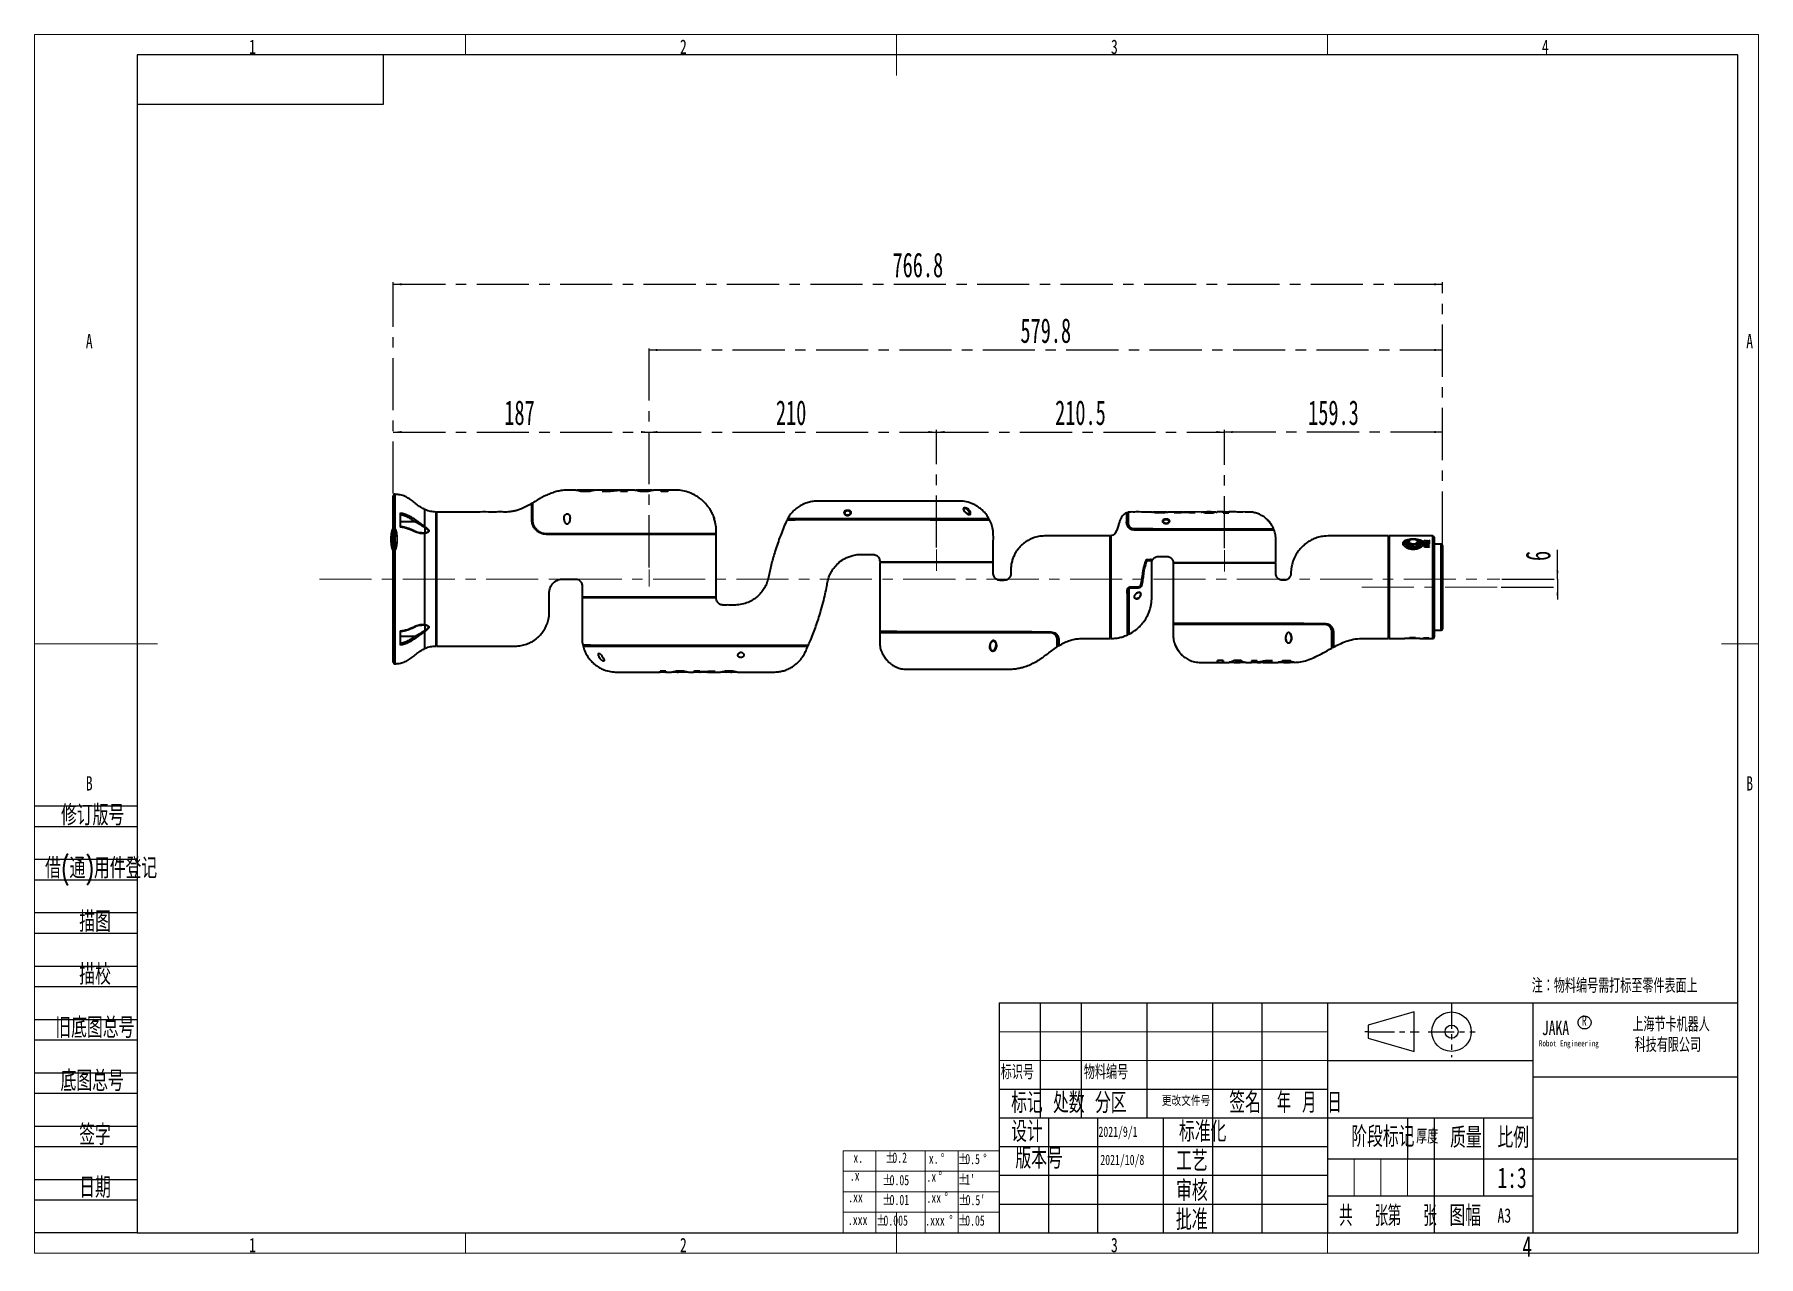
# Model space of a CAD drawing. Header units: millimetres. Extents: x 0 to 420, y -1 to 297.
import ezdxf

# ---------------------------------------------------------------- set-up
doc = ezdxf.new("R2010")
doc.units = ezdxf.units.MM
doc.linetypes.add('CENTERX2', pattern=[20.32, 12.7, -2.54, 2.54, -2.54])
doc.linetypes.add('PHANTOM', pattern=[12.7, 6.35, -1.27, 1.27, -1.27, 1.27, -1.27])
for name, color, linetype in [('中心线层', 7, 'CENTERX2'), ('文字层', 7, 'Continuous'), ('标注层', 7, 'Continuous')]:
    doc.layers.add(name, color=color, linetype=linetype)
doc.layers.add('剖面线层', color=7, linetype='Continuous', lineweight=25)
doc.styles.add('SLDTEXTSTYLE0', font='TXT', dxfattribs={"width": 0.7})
doc.styles.add('SLDTEXTSTYLE1', font='TXT', dxfattribs={"width": 0.7, "bigfont": 'bigfont'})
doc.styles.add('SLDTEXTSTYLE2', font='TXT', dxfattribs={"width": 0.62, "bigfont": 'bigfont'})
doc.styles.add('SLDTEXTSTYLE3', font='TXT', dxfattribs={"width": 0.6, "bigfont": 'bigfont'})
doc.styles.add('SLDTEXTSTYLE4', font='TXT', dxfattribs={"width": 0.363})
doc.styles.add('SLDTEXTSTYLE5', font='TXT', dxfattribs={"width": 0.605})
doc.dimstyles.new('SLDDIMSTYLE0', dxfattribs={"dimtxt": 6, "dimasz": 2, "dimexe": 0, "dimexo": 0.0625, "dimgap": 1.5, "dimtad": 2, "dimlfac": 3, "dimrnd": 1e-09, "dimzin": 12, "dimdsep": 46, "dimtxsty": 'SLDTEXTSTYLE4', "dimsah": 1, "dimcen": 0.09, "dimadec": 0, "dimazin": 3, "dimtfac": 1, "dimtofl": 0, "dimtmove": 0, "dimatfit": 3, "dimfxl": 0, "dimfrac": 2, "dimtolj": 1, "dimtzin": 12, "dimarcsym": 0})
doc.dimstyles.new('SLDDIMSTYLE1', dxfattribs={"dimtxt": 6, "dimasz": 2, "dimexe": 0, "dimexo": 0.0625, "dimgap": 1.5, "dimtad": 2, "dimlfac": 3, "dimrnd": 1e-09, "dimzin": 12, "dimdsep": 46, "dimtxsty": 'SLDTEXTSTYLE4', "dimsah": 1, "dimcen": 0.09, "dimadec": 0, "dimazin": 3, "dimtfac": 1, "dimtmove": 0, "dimatfit": 0, "dimfxl": 0, "dimfrac": 2, "dimtolj": 1, "dimtzin": 12, "dimarcsym": 0})
doc.dimstyles.new('SLDDIMSTYLE2', dxfattribs={"dimtxt": 6, "dimasz": 2, "dimexe": 0, "dimexo": 0.0625, "dimgap": 1.5, "dimtad": 2, "dimlfac": 3, "dimrnd": 1e-09, "dimdsep": 46, "dimtxsty": 'SLDTEXTSTYLE4', "dimblk1": 'NONE', "dimblk2": 'NONE', "dimsah": 1, "dimcen": 0.09, "dimadec": 0, "dimazin": 2, "dimtfac": 1, "dimtofl": 0, "dimtmove": 0, "dimatfit": 3, "dimldrblk": 'NONE', "dimfxl": 0, "dimfrac": 2, "dimtolj": 1, "dimtzin": 12, "dimarcsym": 0})

msp = doc.modelspace()

# ---------------------------------------------------------------- texts
at = {"color": 5, "linetype": 'Continuous', "lineweight": 18, "attachment_point": 2, "style": 'SLDTEXTSTYLE0'}
for s, insert, char_height in [('1', (53.118, 295.7617), 3.5), ('2', (158.0748, 295.7617), 3.5), ('3', (263.0742, 295.7617), 3.5), ('4', (368.0627, 295.7617), 3.5), ('A', (13.3373, 224.0117), 3.5), ('A', (417.8373, 224.0117), 3.5), ('B', (417.8431, 116.2617), 3.5), ('1', (53.118, 3.7617), 3.5), ('2', (158.0748, 3.7617), 3.5), ('3', (263.0742, 3.7617), 3.5), ('4', (363.6404, 4.2061), 5)]:
    msp.add_mtext(s, dxfattribs=dict(at, insert=insert, char_height=char_height))
at = {"color": 4, "linetype": 'Continuous', "lineweight": 18, "attachment_point": 2}
for s, insert, char_height, style in [('标记', (241.7811, 39.1502), 5, 'SLDTEXTSTYLE1'), ('处\\M+19094', (251.9753, 39.1502), 5, 'SLDTEXTSTYLE1'), ('\\M+195AA\\M+18BE6', (262.2095, 39.1502), 5, 'SLDTEXTSTYLE1'), ('\\M+18D58\\M+189FC\\M+195B6\\M+18C8F\\M+18D86', (280.5372, 38.4075), 2.5, 'SLDTEXTSTYLE1'), ('签\\M+196BC', (294.913, 39.2163), 5, 'SLDTEXTSTYLE1'), ('\\M+1944E \\M+18C8E \\M+193FA', (310.5359, 39.2163), 5, 'SLDTEXTSTYLE2'), ('设计', (241.7915, 32.1534), 5, 'SLDTEXTSTYLE1'), ('标\\M+18F79\\M+189BB', (284.5916, 32.1534), 5, 'SLDTEXTSTYLE1'), ('阶\\M+19269标记', (328.4889, 30.9033), 5, 'SLDTEXTSTYLE1'), ('质\\M+197CA', (348.7142, 30.6602), 5, 'SLDTEXTSTYLE1'), ('\\M+194E4\\M+197E1', (360.2532, 30.6602), 5, 'SLDTEXTSTYLE1'), ('\\M+194C5\\M+1967B\\M+18D86', (244.7426, 25.6301), 5, 'SLDTEXTSTYLE1'), ('\\M+18D48艺', (281.9618, 24.9897), 5, 'SLDTEXTSTYLE1'), ('审\\M+18A6A', (281.9603, 17.7491), 5, 'SLDTEXTSTYLE1'), ('\\M+194E1\\M+18F79', (281.9168, 10.6736), 5, 'SLDTEXTSTYLE1'), ('\\M+18BA4  张', (323.8014, 11.62), 5, 'SLDTEXTSTYLE3'), ('\\M+191E6  张', (335.6421, 11.62), 5, 'SLDTEXTSTYLE3'), ('图\\M+1959D', (348.5398, 11.6408), 5, 'SLDTEXTSTYLE1')]:
    msp.add_mtext(s, dxfattribs=dict(at, insert=insert, char_height=char_height, style=style))
at = {"color": 190, "linetype": 'Continuous', "lineweight": 18, "char_height": 2.5, "attachment_point": 1, "style": 'SLDTEXTSTYLE0'}
for s, insert in [('x.', (199.4956, 24.5477)), ('.x', (198.6319, 20.1763)), ('.xx', (198.2316, 14.9293)), ('.xxx', (198.1639, 9.3949))]:
    msp.add_mtext(s, dxfattribs=dict(at, insert=insert))
at = {"color": 2, "linetype": 'Continuous', "lineweight": 18, "attachment_point": 2, "style": 'SLDTEXTSTYLE0'}
for s, insert, char_height in [('1:3', (359.9652, 20.9127), 5), ('A3', (358.0735, 10.9645), 3.5)]:
    msp.add_mtext(s, dxfattribs=dict(at, insert=insert, char_height=char_height))
at = {"layer": '中心线层', "attachment_point": 1, "style": 'SLDTEXTSTYLE0'}
for s, insert, char_height in [('JAKA', (367.209, 56.6668), 3.5), ('R', (376.9653, 57.9464), 2.5), ('Robot Engineering', (366.5072, 51.9084), 1.5)]:
    msp.add_mtext(s, dxfattribs=dict(at, insert=insert, char_height=char_height))
at = {"layer": '中心线层', "color": 4, "char_height": 3.5, "style": 'SLDTEXTSTYLE1'}
for s, insert, attachment_point in [('标识\\M+18D86', (235.4114, 45.9022), 1), ('\\M+195A8\\M+197BF编\\M+18D86', (255.647, 45.9022), 1), ('\\M+18CFA\\M+19378', (339.2867, 30.2265), 2)]:
    msp.add_mtext(s, dxfattribs=dict(at, insert=insert, attachment_point=attachment_point))
at = {"layer": '中心线层', "color": 2, "char_height": 2.5, "attachment_point": 1, "style": 'SLDTEXTSTYLE0'}
for s, insert in [('2021/9/1', (259.203, 30.8717)), ('2021/10/8', (259.6581, 24.0213))]:
    msp.add_mtext(s, dxfattribs=dict(at, insert=insert))
at = {"layer": '文字层', "color": 5, "insert": (13.3431, 116.2617), "char_height": 3.5, "attachment_point": 2, "style": 'SLDTEXTSTYLE0'}
msp.add_mtext('B', dxfattribs=at)
at = {"layer": '文字层', "color": 2, "char_height": 5, "style": 'SLDTEXTSTYLE1'}
for s, insert, attachment_point in [('\\M+18F43订\\M+194C5\\M+18D86', (6.4756, 109.2442), 1), ('\\M+18ED8(\\M+192CA)\\M+19770\\M+18C8F\\M+1936F记', (2.5928, 96.3456), 1), ('\\M+19560图', (14.7587, 83.2897), 2), ('\\M+19560\\M+18D5A', (14.7556, 70.4397), 2), ('\\M+18B8C\\M+192EA图总\\M+18D86', (5.0886, 57.4815), 1), ('\\M+192EA图总\\M+18D86', (6.3533, 44.5066), 1), ('签\\M+18E9A', (14.7386, 31.3779), 2), ('\\M+193FA\\M+18AFA', (14.7544, 18.5159), 2)]:
    msp.add_mtext(s, dxfattribs=dict(at, insert=insert, attachment_point=attachment_point))
at = {"layer": '文字层', "insert": (364.7577, 66.9567), "char_height": 3.5, "attachment_point": 1, "style": 'SLDTEXTSTYLE1'}
msp.add_mtext('\\M+1928D\\M+18146\\M+195A8\\M+197BF编\\M+18D86\\M+18EF9\\M+191C5标\\M+18E8A\\M+197EB\\M+18C8F\\M+1955C\\M+196CA\\M+18FE3', dxfattribs=at)

# ---------------------------------------------------------------- blocks, each defined once
blk = doc.blocks.new('SW_NOTE_0')
at = {"layer": '文字层', "color": 0, "char_height": 3.5, "attachment_point": 2, "style": 'SLDTEXTSTYLE1'}
for s, insert in [('\\M+18FE3\\M+18A43节卡\\M+18AF7\\M+18AED\\M+1906C', (16.08, 4.51)), ('\\M+189C8\\M+18B5A\\M+1974C\\M+18CC0\\M+18CF6\\M+18E69', (15.31, -0.49))]:
    blk.add_mtext(s, dxfattribs=dict(at, insert=insert))
blk = doc.blocks.new('SW_NOTE_1')
at = {"color": 0, "linetype": 'Continuous', "lineweight": 18, "char_height": 2.5, "attachment_point": 1, "style": 'SLDTEXTSTYLE0'}
for s, insert in [('%%p', (0, 3.22)), ('0.05', (1.75, 3.22))]:
    blk.add_mtext(s, dxfattribs=dict(at, insert=insert))
blk = doc.blocks.new('SW_NOTE_2')
at = {"color": 0, "linetype": 'Continuous', "lineweight": 18, "char_height": 2.5, "attachment_point": 1, "style": 'SLDTEXTSTYLE0'}
for s, insert in [('%%p', (0, 3.22)), ("0.5'", (1.75, 3.22))]:
    blk.add_mtext(s, dxfattribs=dict(at, insert=insert))
blk = doc.blocks.new('SW_NOTE_3')
at = {"color": 0, "linetype": 'Continuous', "lineweight": 18, "char_height": 2.5, "attachment_point": 1, "style": 'SLDTEXTSTYLE0'}
for s, insert in [('%%p', (0, 3.22)), ("1'", (1.75, 3.22))]:
    blk.add_mtext(s, dxfattribs=dict(at, insert=insert))
blk = doc.blocks.new('SW_NOTE_4')
at = {"color": 0, "linetype": 'Continuous', "lineweight": 18, "char_height": 2.5, "attachment_point": 1, "style": 'SLDTEXTSTYLE0'}
for s, insert in [('x.', (0, 3.22)), ('%%d', (2.91, 3.22))]:
    blk.add_mtext(s, dxfattribs=dict(at, insert=insert))
blk = doc.blocks.new('SW_NOTE_5')
at = {"color": 0, "linetype": 'Continuous', "lineweight": 18, "char_height": 2.5, "attachment_point": 1, "style": 'SLDTEXTSTYLE0'}
for s, insert in [('.xxx', (0, 3.22)), ('%%d', (5.82, 3.22))]:
    blk.add_mtext(s, dxfattribs=dict(at, insert=insert))
blk = doc.blocks.new('SW_NOTE_6')
at = {"color": 0, "linetype": 'Continuous', "lineweight": 18, "char_height": 2.5, "attachment_point": 1, "style": 'SLDTEXTSTYLE0'}
for s, insert in [('.xx', (0, 3.22)), ('%%d', (4.36, 3.22))]:
    blk.add_mtext(s, dxfattribs=dict(at, insert=insert))
blk = doc.blocks.new('SW_NOTE_7')
at = {"color": 0, "linetype": 'Continuous', "lineweight": 18, "char_height": 2.5, "attachment_point": 1, "style": 'SLDTEXTSTYLE0'}
for s, insert in [('.x', (0, 3.22)), ('%%d', (2.91, 3.22))]:
    blk.add_mtext(s, dxfattribs=dict(at, insert=insert))
blk = doc.blocks.new('SW_NOTE_8')
at = {"color": 0, "linetype": 'Continuous', "lineweight": 18, "char_height": 2.5, "attachment_point": 1, "style": 'SLDTEXTSTYLE0'}
for s, insert in [('%%p', (0, 3.22)), ('0.5', (1.75, 3.22)), ('%%d', (6.11, 3.22))]:
    blk.add_mtext(s, dxfattribs=dict(at, insert=insert))
blk = doc.blocks.new('SW_NOTE_9')
at = {"color": 0, "linetype": 'Continuous', "lineweight": 18, "char_height": 2.5, "attachment_point": 1, "style": 'SLDTEXTSTYLE0'}
for s, insert in [('%%p', (0, 3.22)), ('0.005', (1.75, 3.22))]:
    blk.add_mtext(s, dxfattribs=dict(at, insert=insert))
blk = doc.blocks.new('SW_NOTE_10')
at = {"color": 0, "linetype": 'Continuous', "lineweight": 18, "char_height": 2.5, "attachment_point": 1, "style": 'SLDTEXTSTYLE0'}
for s, insert in [('%%p', (0, 3.22)), ('0.01', (1.75, 3.22))]:
    blk.add_mtext(s, dxfattribs=dict(at, insert=insert))
blk = doc.blocks.new('SW_NOTE_11')
at = {"color": 0, "linetype": 'Continuous', "lineweight": 18, "char_height": 2.5, "attachment_point": 1, "style": 'SLDTEXTSTYLE0'}
for s, insert in [('%%p', (0, 3.22)), ('0.05', (1.75, 3.22))]:
    blk.add_mtext(s, dxfattribs=dict(at, insert=insert))
blk = doc.blocks.new('SW_NOTE_12')
at = {"color": 0, "linetype": 'Continuous', "lineweight": 18, "char_height": 2.5, "attachment_point": 1, "style": 'SLDTEXTSTYLE0'}
for s, insert in [('%%p', (0, 3.22)), ('0.2', (1.75, 3.22))]:
    blk.add_mtext(s, dxfattribs=dict(at, insert=insert))
blk = doc.blocks.new('_D')
at = {"layer": '中心线层'}
for p, q in [((87.42, 185.13), (87.42, 200.62)), ((87.42, 200.12), (149.75, 200.12)), ((149.75, 167.13), (149.75, 200.62))]:
    blk.add_line(p, q, dxfattribs=at)
for points in [[(87.42, 200.12), (89.42, 199.87), (89.42, 200.37)], [(149.75, 200.12), (147.75, 200.37), (147.75, 199.87)]]:
    blk.add_solid(points, dxfattribs=at)
at = {"layer": '中心线层', "insert": (114.46, 207.85), "char_height": 6, "attachment_point": 1, "style": 'SLDTEXTSTYLE5'}
blk.add_mtext('187', dxfattribs=at)
blk = doc.blocks.new('_D_1')
at = {"layer": '中心线层'}
for p, q in [((149.75, 167.13), (149.75, 200.62)), ((149.75, 200.12), (219.75, 200.12)), ((219.75, 171.97), (219.75, 200.62))]:
    blk.add_line(p, q, dxfattribs=at)
for points in [[(149.75, 200.12), (151.75, 199.87), (151.75, 200.37)], [(219.75, 200.12), (217.75, 200.37), (217.75, 199.87)]]:
    blk.add_solid(points, dxfattribs=at)
at = {"layer": '中心线层', "insert": (180.62, 207.85), "char_height": 6, "attachment_point": 1, "style": 'SLDTEXTSTYLE5'}
blk.add_mtext('210', dxfattribs=at)
blk = doc.blocks.new('_D_2')
at = {"layer": '中心线层'}
for p, q in [((219.75, 171.97), (219.75, 200.62)), ((219.75, 200.12), (289.92, 200.12)), ((289.92, 171.82), (289.92, 200.62))]:
    blk.add_line(p, q, dxfattribs=at)
for points in [[(219.75, 200.12), (221.75, 199.87), (221.75, 200.37)], [(289.92, 200.12), (287.92, 200.37), (287.92, 199.87)]]:
    blk.add_solid(points, dxfattribs=at)
at = {"layer": '中心线层', "insert": (248.64, 207.85), "char_height": 6, "attachment_point": 1, "style": 'SLDTEXTSTYLE5'}
blk.add_mtext('210.5', dxfattribs=at)
blk = doc.blocks.new('_D_3')
at = {"layer": '中心线层'}
for p, q in [((289.92, 171.82), (289.92, 200.62)), ((343.02, 200.12), (289.92, 200.12)), ((343.02, 172.97), (343.02, 200.62))]:
    blk.add_line(p, q, dxfattribs=at)
for points in [[(289.92, 200.12), (291.92, 199.87), (291.92, 200.37)], [(343.02, 200.12), (341.02, 200.37), (341.02, 199.87)]]:
    blk.add_solid(points, dxfattribs=at)
at = {"layer": '中心线层', "insert": (310.28, 207.85), "char_height": 6, "attachment_point": 1, "style": 'SLDTEXTSTYLE5'}
blk.add_mtext('159.3', dxfattribs=at)
blk = doc.blocks.new('_D_4')
at = {"layer": '中心线层'}
for p, q in [((87.42, 185.13), (87.42, 236.62)), ((87.42, 236.12), (343.02, 236.12)), ((343.02, 172.97), (343.02, 236.62))]:
    blk.add_line(p, q, dxfattribs=at)
for points in [[(87.42, 236.12), (89.42, 235.87), (89.42, 236.37)], [(343.02, 236.12), (341.02, 236.37), (341.02, 235.87)]]:
    blk.add_solid(points, dxfattribs=at)
at = {"layer": '中心线层', "insert": (209.03, 243.85), "char_height": 6, "attachment_point": 1, "style": 'SLDTEXTSTYLE5'}
blk.add_mtext('766.8', dxfattribs=at)
blk = doc.blocks.new('_D_5')
at = {"layer": '中心线层'}
for p, q in [((149.75, 167.13), (149.75, 220.62)), ((149.75, 220.12), (343.02, 220.12)), ((343.02, 172.97), (343.02, 220.62))]:
    blk.add_line(p, q, dxfattribs=at)
for points in [[(149.75, 220.12), (151.75, 219.87), (151.75, 220.37)], [(343.02, 220.12), (341.02, 220.37), (341.02, 219.87)]]:
    blk.add_solid(points, dxfattribs=at)
at = {"layer": '中心线层', "insert": (240.19, 227.85), "char_height": 6, "attachment_point": 1, "style": 'SLDTEXTSTYLE5'}
blk.add_mtext('579.8', dxfattribs=at)
blk = doc.blocks.new('_D_6')
at = {"layer": '中心线层'}
for p, q in [((371.02, 164.3), (371.02, 171.45)), ((357.49, 164.3), (371.52, 164.3)), ((371.02, 164.3), (371.02, 162.3)), ((357.32, 162.3), (371.52, 162.3)), ((371.02, 162.3), (371.02, 159.3))]:
    blk.add_line(p, q, dxfattribs=at)
for points in [[(371.02, 164.3), (371.27, 166.3), (370.77, 166.3)], [(371.02, 162.3), (370.77, 160.3), (371.27, 160.3)]]:
    blk.add_solid(points, dxfattribs=at)
at = {"layer": '中心线层', "insert": (363.28, 168.7), "char_height": 6, "attachment_point": 1, "rotation": 90, "style": 'SLDTEXTSTYLE5'}
blk.add_mtext('6', dxfattribs=at)
blk = doc.blocks.new('_D_7')
at = {"layer": '中心线层', "insert": (86.36, 177.03), "char_height": 6, "attachment_point": 1, "style": 'SLDTEXTSTYLE5'}
blk.add_mtext('0', dxfattribs=at)
blk = doc.blocks.new('_NONE')

# ---------------------------------------------------------------- dimensions: what is measured, and where the dimension line sits
at = {"layer": '中心线层'}
for base, p1, p2, angle, dimstyle, picture, middle in [((343.0155, 236.1191), (87.4155, 184.6284), (343.0155, 172.4677), 0, 'SLDDIMSTYLE0', '_D_4', (215.2155, 236.1191)), ((343.0155, 220.1191), (149.7488, 166.6344), (343.0155, 172.4677), 0, 'SLDDIMSTYLE0', '_D_5', (246.3822, 220.1191)), ((149.7488, 200.1191), (87.4155, 184.6284), (149.7488, 166.6344), 0, 'SLDDIMSTYLE0', '_D', (118.5822, 200.1191)), ((219.7488, 200.1191), (149.7488, 166.6344), (219.7488, 171.4677), 0, 'SLDDIMSTYLE0', '_D_1', (184.7488, 200.1191)), ((289.9155, 200.1191), (219.7488, 171.4677), (289.9155, 171.3177), 0, 'SLDDIMSTYLE0', '_D_2', (254.8322, 200.1191)), ((289.9155, 200.1191), (343.0155, 172.4677), (289.9155, 171.3177), 0, 'SLDDIMSTYLE0', '_D_3', (316.4655, 200.1191)), ((87.4821507658, 169.2961754754), (87.4821507658, 173.5103713995), (87.4821507658, 173.5103713995), 90, 'SLDDIMSTYLE2', '_D_7', (87.4821507658, 169.2961754754)), ((371.0155, 162.3011), (356.9877, 164.3011), (356.8218, 162.3011), 90, 'SLDDIMSTYLE1', '_D_6', (371.0155, 170.071))]:
    dim = msp.add_linear_dim(base=base, p1=p1, p2=p2, angle=angle, dimstyle=dimstyle, dxfattribs=at)
    dim.commit()
    dim.dimension.update_dxf_attribs({"geometry": picture, "text_midpoint": middle, "dimtype": 160})

# ---------------------------------------------------------------- linework, layer by layer
at = {"color": 1, "linetype": 'Continuous', "lineweight": 18}
for p, q in [((420, 297), (0, 297)), ((0, 297), (0, 0)), ((420, 148.5), (420, 297)), ((420, 0), (420, 148.5)), ((235, 54), (315, 54)), ((235, 47), (315, 47)), ((321.5, 23), (321.5, 14)), ((328, 23), (328, 14)), ((334.5, 23), (334.5, 14)), ((0, 0), (420, 0))]:
    msp.add_line(p, q, dxfattribs=at)
at = {"color": 190, "linetype": 'Continuous', "lineweight": 18}
for p, q in [((105, 292), (105, 297)), ((210, 297), (210, 292)), ((315, 297), (315, 292)), ((210, 292), (210, 287)), ((0, 148.5), (25, 148.5)), ((25, 148.5), (30, 148.5)), ((416, 148.5), (411, 148.5)), ((420, 148.5), (416, 148.5)), ((235, 25), (197, 25)), ((197, 25), (197, 20)), ((205, 20), (205, 25)), ((217, 20), (217, 25)), ((225, 20), (225, 25)), ((235, 25), (235, 5)), ((197, 5), (197, 20)), ((197, 20), (235, 20)), ((205, 20), (205, 5)), ((217, 20), (217, 5)), ((225, 20), (225, 5)), ((197, 15), (235, 15)), ((235, 10), (197, 10)), ((210, 5), (210, 10)), ((105, 0), (105, 5)), ((197, 5), (235, 5)), ((210, 0), (210, 5))]:
    msp.add_line(p, q, dxfattribs=at)
at = {"color": 190, "linetype": 'Continuous', "lineweight": 25}
for p, q in [((415, 292), (25, 292)), ((25, 292), (25, 5)), ((85, 280), (85, 292)), ((415, 5), (415, 292)), ((25, 280), (85, 280)), ((25, 5), (415, 5))]:
    msp.add_line(p, q, dxfattribs=at)
at = {"color": 8, "linetype": 'Continuous', "lineweight": 35}
for p, q in [((87.7611, 184.9615), (87.7611, 143.6407)), ((95.0822, 177.0924), (95.0822, 181.2487)), ((94.3788, 175.5305), (95.0822, 175.5667)), ((340.6822, 149.8011), (340.6822, 174.8011)), ((342.6822, 151.8011), (342.6822, 172.8011)), ((269.5456, 162.9677), (269.6341, 162.9677)), ((95.0822, 153.0354), (94.3817, 153.0715)), ((95.0822, 147.3534), (95.0822, 151.5098)), ((333.7655, 149.8011), (333.7655, 149.8286)), ((337.5988, 149.8286), (337.5988, 149.8011))]:
    msp.add_line(p, q, dxfattribs=at)
at = {"color": 7, "linetype": 'Continuous', "lineweight": 35}
for p, q in [((133.5839, 185.9346), (132.226, 185.935)), ((133.1113, 185.7171), (135.2512, 185.7158)), ((134.7701, 185.9678), (133.5789, 185.9679)), ((133.5839, 185.9071), (134.1742, 185.8713)), ((134.9604, 185.9619), (134.1742, 185.9048)), ((134.1742, 185.8713), (134.7657, 185.9144)), ((134.1742, 185.8713), (134.1742, 185.9048)), ((136.25, 185.9344), (134.7657, 185.9344)), ((134.9604, 185.9344), (134.9604, 185.9619)), ((138.2815, 185.7179), (140.3417, 185.7166)), ((140.3417, 185.7166), (142.7623, 185.9618)), ((140.9543, 185.9644), (141.0355, 185.9674)), ((141.0355, 185.934), (141.0355, 185.9674)), ((142.7623, 185.966), (142.4055, 185.9343)), ((142.7623, 185.9618), (142.7623, 185.7115)), ((144.4464, 185.9344), (142.7623, 185.9344)), ((142.7623, 185.7115), (144.4464, 185.7096)), ((147.932, 185.9353), (146.5555, 185.9349)), ((147.4477, 185.7054), (149.5878, 185.7032)), ((148.5248, 185.9021), (147.7386, 185.9623)), ((147.7386, 185.9353), (147.7386, 185.9623)), ((147.932, 185.9141), (148.5248, 185.8686)), ((149.1157, 185.9691), (147.9327, 185.9686)), ((148.5248, 185.8686), (149.1166, 185.9077)), ((148.5248, 185.8686), (148.5248, 185.9021)), ((150.4832, 185.9361), (149.1166, 185.9357)), ((154.3266, 185.9354), (152.6241, 185.9365)), ((152.6561, 185.6977), (154.3277, 185.6941)), ((87.4155, 143.9738), (87.4155, 184.6284)), ((97.7488, 180.6344), (97.7488, 164.3011)), ((274.7238, 180.6344), (273.6385, 180.6344)), ((274.7238, 180.6255), (274.1807, 180.5912)), ((275.8447, 180.6011), (274.7151, 180.6011)), ((274.8358, 180.6011), (274.8358, 180.6326)), ((279.7147, 180.6344), (276.1256, 180.6344)), ((279.8984, 180.6335), (277.6034, 180.4763)), ((278.0919, 180.4763), (279.8984, 180.6002)), ((279.3202, 180.4762), (281.3374, 180.629)), ((279.7147, 180.6245), (279.8984, 180.6335)), ((279.8984, 180.6002), (279.8984, 180.6335)), ((280.9691, 180.6011), (279.8984, 180.601)), ((281.2598, 180.6298), (280.7517, 180.6011)), ((281.3374, 180.629), (281.3374, 180.4743)), ((282.7408, 180.6011), (281.3374, 180.6011)), ((284.1944, 180.6347), (282.7408, 180.6345)), ((285.6113, 180.6015), (284.4667, 180.6013)), ((285.4843, 180.6015), (285.4843, 180.633)), ((286.1395, 180.5906), (285.5962, 180.6257)), ((286.6819, 180.6212), (286.1395, 180.5906)), ((287.8022, 180.6018), (286.6667, 180.6016)), ((289.5827, 180.6352), (288.0808, 180.6352)), ((290.9743, 180.6018), (289.5517, 180.6019)), ((289.5827, 180.616), (289.5822, 180.467)), ((289.5828, 180.5997), (289.5828, 180.6331)), ((289.5859, 180.5922), (289.5859, 180.6255)), ((290.9741, 180.5971), (290.9741, 180.6304)), ((89.0822, 180.4289), (89.0822, 176.9587)), ((92.7006, 178.2685), (89.0822, 178.2685)), ((95.0822, 176.8411), (95.0822, 175.5667)), ((97.9155, 177.9677), (97.7488, 177.9677)), ((183.4798, 179.0151), (183.4913, 179.0151)), ((273.2949, 180.4738), (275.0782, 180.474)), ((273.6469, 180.5801), (274.1807, 180.5578)), ((274.1807, 180.5578), (274.7151, 180.5916)), ((274.1807, 180.5578), (274.1807, 180.5912)), ((275.2562, 180.5937), (274.7809, 180.5938)), ((277.6034, 180.4763), (279.3202, 180.4762)), ((281.3374, 180.4743), (282.7408, 180.4739)), ((285.5391, 180.5933), (285.0639, 180.5934)), ((285.2419, 180.472), (287.0253, 180.4706)), ((285.6113, 180.5914), (286.1395, 180.5572)), ((286.1395, 180.5572), (286.1395, 180.5906)), ((286.1395, 180.5572), (286.6667, 180.5873)), ((289.5822, 180.4335), (289.5827, 180.5803)), ((289.5822, 180.467), (290.9752, 180.4649)), ((95.0822, 153.1833), (95.0822, 175.4189)), ((262.1822, 174.8011), (262.1822, 149.8011)), ((329.8488, 149.8011), (329.8488, 174.8011)), ((340.6822, 174.8011), (330.0155, 174.8011)), ((330.0155, 174.8011), (330.0155, 149.8011)), ((333.6143, 172.8666), (333.6098, 172.7345)), ((334.6822, 173.2728), (334.7288, 173.4459)), ((334.6822, 173.2728), (334.6822, 172.8585)), ((337.1488, 172.8585), (337.1488, 173.2728)), ((338.6674, 173.7876), (338.8021, 173.7876)), ((338.6674, 173.499), (338.6674, 173.7876)), ((338.6674, 173.6651), (338.8021, 173.6651)), ((339.88, 173.499), (338.6674, 173.499)), ((338.6674, 173.3996), (338.8021, 173.3996)), ((338.6674, 173.0665), (338.6674, 173.3996)), ((338.6674, 173.2812), (338.8021, 173.2812)), ((339.88, 173.0665), (338.6674, 173.0665)), ((338.6674, 172.565), (338.6674, 172.7633)), ((339.88, 172.565), (338.6674, 172.565)), ((338.6674, 172.4752), (338.8021, 172.4752)), ((338.6674, 172.0248), (338.6674, 172.4752)), ((338.6674, 172.3667), (338.8021, 172.3667)), ((338.8021, 173.5705), (338.8021, 173.7876)), ((338.8021, 173.5705), (339.178, 173.5705)), ((338.8021, 173.5705), (338.8021, 173.499)), ((338.8021, 173.1484), (338.8021, 173.3996)), ((338.8021, 173.1484), (339.178, 173.1484)), ((338.8021, 173.1484), (338.8021, 173.0665)), ((338.8021, 172.6573), (338.8021, 172.7438)), ((338.8021, 172.6573), (339.2205, 172.6573)), ((338.8021, 172.565), (338.8021, 172.6573)), ((338.8021, 172.1265), (338.8021, 172.4752)), ((339.0148, 172.9679), (339.0148, 172.8541)), ((339.178, 173.7707), (339.3127, 173.7707)), ((339.178, 173.5705), (339.178, 173.7707)), ((339.178, 173.6484), (339.3127, 173.6484)), ((339.178, 173.5705), (339.178, 173.499)), ((339.178, 173.3799), (339.3127, 173.3799)), ((339.178, 173.1484), (339.178, 173.3799)), ((339.178, 173.2618), (339.3127, 173.2618)), ((339.178, 173.1484), (339.178, 173.0665)), ((339.1992, 172.3922), (339.334, 172.3922)), ((339.1992, 172.1265), (339.1992, 172.3922)), ((339.1992, 172.2845), (339.334, 172.2845)), ((339.2205, 172.6573), (339.2205, 172.7672)), ((339.2205, 172.565), (339.2205, 172.6573)), ((339.3127, 173.5705), (339.3127, 173.7707)), ((339.3127, 173.5705), (339.7453, 173.5705)), ((339.3127, 173.5705), (339.3127, 173.499)), ((339.3127, 173.1484), (339.3127, 173.3799)), ((339.3127, 173.1484), (339.7453, 173.1484)), ((339.3127, 173.1484), (339.3127, 173.0665)), ((339.334, 172.844), (339.88, 172.9863)), ((339.334, 172.1265), (339.334, 172.3922)), ((339.88, 172.897), (339.3552, 172.7594)), ((339.3552, 172.6573), (339.3552, 172.7594)), ((339.3552, 172.6573), (339.88, 172.6573)), ((339.3552, 172.6573), (339.3552, 172.565)), ((339.7453, 173.8015), (339.88, 173.8015)), ((339.7453, 173.5705), (339.7453, 173.8015)), ((339.7453, 173.6789), (339.88, 173.6789)), ((339.7453, 173.5705), (339.7453, 173.499)), ((339.7453, 173.4159), (339.88, 173.4159)), ((339.7453, 173.1484), (339.7453, 173.4159)), ((339.7453, 173.2973), (339.88, 173.2973)), ((339.7453, 173.1484), (339.7453, 173.0665)), ((339.88, 173.499), (339.88, 173.8015)), ((339.88, 173.0665), (339.88, 173.4159)), ((339.88, 172.897), (339.88, 172.9863)), ((339.88, 172.565), (339.88, 172.6573)), ((341.0155, 174.4677), (341.0155, 150.1344)), ((342.6822, 172.8011), (341.0155, 172.8011)), ((343.0155, 172.4677), (343.0155, 152.1344)), ((207.2488, 168.4677), (207.2488, 168.3011)), ((232.2488, 168.3011), (232.2488, 168.4677)), ((262.1822, 171.6344), (262.0155, 171.6344)), ((279.0488, 168.3177), (279.0488, 168.1511)), ((300.7822, 168.1511), (300.7822, 168.3177)), ((330.0155, 171.6344), (329.8488, 171.6344)), ((336.5151, 171.5853), (336.3123, 171.5569)), ((339.88, 172.0248), (338.6674, 172.0248)), ((338.8021, 172.1265), (339.1992, 172.1265)), ((338.8021, 172.1265), (338.8021, 172.0248)), ((339.1992, 172.1265), (339.1992, 172.0248)), ((339.334, 172.1265), (339.88, 172.1265)), ((339.334, 172.1265), (339.334, 172.0248)), ((339.88, 172.0248), (339.88, 172.1265)), ((97.7488, 164.3011), (97.7488, 147.9677)), ((133.9155, 159.9677), (133.9155, 159.8011)), ((165.5822, 159.8011), (165.5822, 159.9677)), ((89.0822, 151.6434), (89.0822, 148.1732)), ((95.0822, 153.0354), (95.0822, 151.761)), ((262.0155, 152.9677), (262.1822, 152.9677)), ((316.0357, 151.609), (316.0372, 151.0701)), ((329.8488, 152.9677), (330.0155, 152.9677)), ((341.0155, 151.8011), (342.6822, 151.8011)), ((92.7006, 150.3337), (89.0822, 150.3337)), ((97.7488, 150.6344), (97.9155, 150.6344)), ((188.3744, 147.8666), (188.3767, 147.8666)), ((232.8223, 147.8671), (232.8196, 147.8125)), ((330.0155, 149.8011), (333.7655, 149.8011)), ((334.7488, 149.9168), (334.7488, 149.8011)), ((336.6155, 149.8011), (334.7488, 149.8011)), ((336.4037, 149.9344), (334.9606, 149.9344)), ((336.6155, 149.8011), (336.6155, 149.9168)), ((337.5988, 149.8011), (340.6822, 149.8011)), ((338.3489, 149.8294), (338.3915, 149.8343)), ((339.6892, 149.8014), (338.3489, 149.8294)), ((338.3915, 149.8343), (339.7318, 149.8021)), ((339.7318, 149.8021), (339.6892, 149.8014)), ((278.589, 146.9251), (278.6405, 146.8474)), ((279.3085, 145.983), (279.3178, 145.9721)), ((289.6154, 144.418), (288.2225, 144.4181)), ((288.2235, 144.0005), (289.6414, 144.0008)), ((288.2236, 144.0041), (288.2236, 143.9707)), ((289.6117, 144.0121), (289.6117, 143.9787)), ((289.6149, 144.0015), (289.6149, 143.9681)), ((291.0595, 144.001), (292.4598, 144.0012)), ((293.9558, 144.4126), (292.1724, 144.4147)), ((293.0582, 144.1376), (292.4598, 144.0232)), ((293.6574, 144.0133), (293.0582, 144.1376)), ((293.0582, 144.1376), (293.0582, 144.1039)), ((293.0582, 144.1039), (293.7133, 143.9684)), ((293.6574, 144.0013), (295.0595, 144.0013)), ((293.7133, 144.0017), (293.7133, 143.9684)), ((295.0723, 143.9678), (296.4569, 143.9678)), ((297.8603, 144.4036), (296.4569, 144.4068)), ((296.4569, 144.0013), (297.8603, 144.0012)), ((299.2992, 144.009), (299.2992, 143.9756)), ((299.6492, 143.9846), (299.2992, 143.9756)), ((299.6492, 143.9678), (303.001, 143.9678)), ((301.5943, 144.3889), (299.8774, 144.3941)), ((303.0162, 144.0012), (304.4188, 144.0012)), ((305.9028, 144.3845), (304.1195, 144.3867)), ((304.3618, 143.9682), (305.017, 144.0941)), ((304.3618, 144.0016), (304.3618, 143.9682)), ((305.017, 144.1278), (304.4188, 144.0125)), ((305.6143, 144.0253), (305.017, 144.1278)), ((305.017, 144.1278), (305.017, 144.0941)), ((305.3472, 144.0358), (305.8462, 144.0356)), ((152.4166, 141.6795), (152.4155, 141.8451)), ((152.4155, 141.8116), (152.4166, 141.6349)), ((153.8085, 141.8112), (152.4155, 141.8116)), ((152.4166, 141.6683), (152.4166, 141.6349)), ((152.4166, 141.6678), (153.8352, 141.6678)), ((153.8048, 141.6703), (153.8048, 141.637)), ((153.8085, 141.8448), (153.808, 141.6712)), ((153.808, 141.6344), (153.8085, 141.8112)), ((153.808, 141.6678), (153.808, 141.6344)), ((155.5569, 141.6678), (156.6133, 141.6678)), ((158.1489, 141.8096), (156.3654, 141.81)), ((156.5991, 141.6395), (157.2512, 141.691)), ((156.5991, 141.6344), (156.7861, 141.6344)), ((157.2512, 141.7244), (156.6133, 141.6737)), ((157.9064, 141.6344), (156.8443, 141.6344)), ((157.9064, 141.6677), (157.2512, 141.7244)), ((157.2512, 141.7244), (157.2512, 141.691)), ((157.2512, 141.691), (157.9064, 141.6344)), ((157.8902, 141.6678), (158.9548, 141.6678)), ((157.9064, 141.6677), (157.9064, 141.6344)), ((157.9064, 141.6571), (158.3268, 141.6571)), ((158.3268, 141.6571), (158.3964, 141.6678)), ((158.3268, 141.6678), (158.3268, 141.6571)), ((159.3068, 141.6344), (160.6499, 141.6344)), ((162.0533, 141.8085), (160.6499, 141.8087)), ((160.6499, 141.6678), (162.0533, 141.6678)), ((162.0533, 141.6466), (162.0533, 141.8085)), ((164.0705, 141.8066), (162.0533, 141.6466)), ((162.0533, 141.6351), (163.4584, 141.6884)), ((162.0533, 141.6344), (162.2217, 141.6344)), ((162.3208, 141.6678), (163.4923, 141.6678)), ((165.329, 141.8065), (163.4923, 141.6724)), ((163.4923, 141.6391), (165.7873, 141.8064)), ((163.4923, 141.6724), (163.4923, 141.6391)), ((163.9379, 141.6531), (163.4923, 141.6391)), ((165.7873, 141.8064), (164.0705, 141.8066)), ((167.5122, 141.6678), (168.5759, 141.6678)), ((168.0624, 141.6678), (168.1345, 141.6568)), ((168.1345, 141.6678), (168.1345, 141.6568)), ((168.1345, 141.6568), (168.5549, 141.6568)), ((170.0958, 141.808), (168.3125, 141.8083)), ((168.5549, 141.6344), (169.21, 141.6903)), ((168.5549, 141.6677), (168.5549, 141.6344)), ((169.617, 141.6344), (168.5549, 141.6344)), ((169.21, 141.7236), (168.5759, 141.6695)), ((169.8435, 141.6742), (169.21, 141.7236)), ((169.21, 141.7236), (169.21, 141.6903)), ((169.21, 141.6903), (169.8628, 141.6391)), ((169.6753, 141.6344), (169.8628, 141.6344)), ((169.8435, 141.6678), (170.9056, 141.6678))]:
    msp.add_line(p, q, dxfattribs=at)
at = {"color": 1, "linetype": 'Continuous', "lineweight": 25}
for p, q in [((235, 61), (415, 61)), ((235, 61), (235, 5)), ((245, 61), (245, 33)), ((255, 61), (255, 33)), ((271, 61), (271, 33)), ((287, 61), (287, 5)), ((299, 61), (299, 5)), ((315, 61), (315, 5)), ((365, 61), (365, 33)), ((365, 43), (415, 43)), ((235, 40), (315, 40)), ((235, 33), (365, 33)), ((247, 33), (247, 5)), ((259, 33), (259, 5)), ((275, 33), (275, 5)), ((340.9862, 33), (340.9862, 23)), ((353, 33), (353, 23)), ((365, 33), (365, 5)), ((235, 26), (315, 26)), ((315, 23), (415, 23)), ((340.9862, 23), (340.9862, 14)), ((353, 23), (353, 14)), ((235, 19), (315, 19)), ((315, 14), (365, 14)), ((340.9862, 14), (340.9862, 5)), ((235, 12), (315, 12))]:
    msp.add_line(p, q, dxfattribs=at)
at = {"color": 7, "linetype": 'Continuous', "lineweight": 18}
msp.add_line((315, 5), (315, 0), dxfattribs=at)
at = {"color": 7, "linetype": 'Continuous', "lineweight": 35, "flags": 128}
for points in [[(140.9543, 185.9677), (138.8663, 185.9677), (136.4513, 185.9677)], [(142.4914, 185.9343), (141.5162, 185.9343), (141.0355, 185.9343)], [(286.6819, 180.635), (286.2675, 180.635), (285.5962, 180.6349)], [(121.1576, 178.7393), (121.1979, 178.7538), (121.2419, 178.7597), (121.2864, 178.7565), (121.3281, 178.7447), (121.3642, 178.7249), (121.392, 178.6986), (121.4095, 178.6677), (121.4155, 178.6344)], [(266.3489, 177.9844), (266.342, 178.0199), (266.3218, 178.0524), (266.29, 178.0792), (266.2493, 178.0982), (266.2031, 178.1078), (266.1551, 178.1071), (266.1093, 178.0962), (266.0696, 178.0761)], [(268.0155, 176.3177), (267.9858, 176.3237), (267.9581, 176.3413), (267.9346, 176.3691), (267.917, 176.4052), (267.9064, 176.4471), (267.9036, 176.4916), (267.9089, 176.5356), (267.9219, 176.5759)], [(92.8394, 175.8612), (92.8443, 175.8587), (92.8496, 175.8557)], [(166.0821, 159.9677), (166.0821, 161.8623), (166.0818, 164.8439), (166.0813, 167.8153), (166.0808, 170.6153), (166.0807, 173.244), (166.0809, 175.1346)], [(333.5822, 172.5871), (333.5852, 172.649), (333.6704, 172.9145), (333.8682, 173.1636), (334.1686, 173.3838), (334.5566, 173.564), (334.9047, 173.6702)], [(337.6795, 172.6155), (337.4901, 172.3892), (337.1934, 172.1957), (336.8096, 172.0485), (336.3649, 171.9574), (335.8895, 171.9287), (335.416, 171.9643), (334.9764, 172.0618), (334.6009, 172.2147), (334.3149, 172.4123), (334.1381, 172.6414), (334.0823, 172.8862), (334.1515, 173.1301), (334.3409, 173.3565), (334.6376, 173.5499), (334.814, 173.6276)], [(334.3921, 173.095), (334.3322, 172.8751), (334.3897, 172.655), (334.5604, 172.451), (334.8316, 172.2784), (335.1832, 172.1498), (335.589, 172.0749), (336.0191, 172.0591), (336.4416, 172.1037), (336.825, 172.2053), (337.1409, 172.3564), (337.366, 172.5458), (337.4835, 172.7595), (337.4847, 172.9816), (337.3695, 173.1956), (337.1465, 173.3857), (337.144, 173.3873)], [(334.3921, 173.0807), (334.3322, 172.8608), (334.3322, 172.8585)], [(334.707, 173.3997), (334.5649, 173.2984), (334.3921, 173.095)], [(334.7003, 173.3813), (334.5649, 173.2842), (334.3921, 173.0807)], [(334.6822, 172.8585), (334.683, 172.8343), (334.7579, 172.6393), (334.9461, 172.4658), (335.2292, 172.3307), (335.5794, 172.2473), (335.9626, 172.2238), (336.3411, 172.2623), (336.678, 172.3593), (336.9402, 172.5051), (337.1022, 172.6854), (337.1488, 172.8585)], [(334.8892, 173.5654), (334.8517, 173.3756), (334.9425, 173.1906), (335.1506, 173.0328), (335.4511, 172.9211), (335.8075, 172.8691), (336.1769, 172.8831), (336.5149, 172.9612), (336.7805, 173.0942), (336.9418, 173.266), (336.9793, 173.4558), (336.8885, 173.6408), (336.6803, 173.7986), (336.3799, 173.9102), (336.0235, 173.9622), (335.654, 173.9483), (335.3161, 173.8701), (335.0505, 173.7371), (334.8892, 173.5654)], [(336.9263, 173.6702), (337.0349, 173.6415), (337.4624, 173.4868), (337.8123, 173.287), (338.0671, 173.052), (338.214, 172.7938), (338.2488, 172.5871)], [(337.0295, 173.6227), (337.2301, 173.531), (337.516, 173.3333), (337.6929, 173.1043), (337.7486, 172.8594), (337.6795, 172.6155)], [(267.0738, 162.43), (267.0707, 162.4034), (267.0661, 162.3787), (267.06, 162.3564), (267.0528, 162.3372), (267.0444, 162.3218), (267.0352, 162.3104), (267.0255, 162.3034), (267.0155, 162.3011)], [(267.0155, 162.3011), (267.0298, 162.2968), (267.0434, 162.2842), (267.0556, 162.2639), (267.0657, 162.237), (267.0732, 162.2049), (267.0778, 162.1691), (267.0792, 162.1315), (267.0773, 162.0941)], [(268.7294, 162.3011), (268.7562, 162.2968), (268.7816, 162.284), (268.8042, 162.2635), (268.823, 162.2363), (268.837, 162.2038), (268.8453, 162.1677), (268.8477, 162.1299), (268.8439, 162.0923)], [(269.6341, 162.9677), (269.6546, 162.9634), (269.6747, 162.9591), (269.6942, 162.955), (269.7128, 162.9511), (269.7301, 162.9474), (269.7459, 162.944), (269.7599, 162.9411), (269.7719, 162.9385)], [(92.8465, 152.7446), (92.8443, 152.7434), (92.839, 152.7408)], [(247.6076, 151.4275), (247.5996, 151.3999), (247.5903, 151.375), (247.5798, 151.3532), (247.5682, 151.3348), (247.5558, 151.3202), (247.5428, 151.3097), (247.5293, 151.3032), (247.5155, 151.3011)], [(247.5155, 151.3011), (247.523, 151.2987), (247.5299, 151.2918), (247.5357, 151.2809), (247.5402, 151.2667), (247.5429, 151.2502), (247.5437, 151.2325), (247.5425, 151.2151), (247.5394, 151.1989)], [(314.483, 153.459), (314.4775, 153.4284), (314.4709, 153.4007), (314.4633, 153.3764), (314.4548, 153.3558), (314.4456, 153.3394), (314.4359, 153.3274), (314.4258, 153.3202), (314.4155, 153.3177)], [(316.0821, 151.6511), (316.0895, 151.6084), (316.111, 151.5681), (316.1456, 151.5323), (316.1913, 151.5031), (316.2457, 151.482), (316.3057, 151.4701), (316.3681, 151.4682), (316.4295, 151.4763)], [(337.3293, 149.8667), (337.3316, 149.8661), (337.3488, 149.8655)], [(289.6149, 143.9674), (290.89, 143.9676), (291.0488, 143.9677)], [(297.8991, 144.0012), (298.9351, 144.0012), (299.2992, 144.0012)], [(153.808, 141.6344), (155.117, 141.6344), (155.1981, 141.6344)]]:
    msp.add_lwpolyline(points, dxfattribs=at)
at = {"color": 8, "linetype": 'Continuous', "lineweight": 35, "flags": 128}
msp.add_lwpolyline([(337.1488, 173.2727), (337.1022, 173.0997), (336.9402, 172.9194), (336.678, 172.7736), (336.3411, 172.6766), (335.9626, 172.6381), (335.5794, 172.6616), (335.2292, 172.745), (334.9461, 172.8801), (334.7579, 173.0536), (334.683, 173.2486), (334.6822, 173.2728)], dxfattribs=at)
at = {"color": 7, "linetype": 'Continuous', "lineweight": 35}
for centre, radius, start, end in [((87.7488, 184.6284), 0.3333, 87.888296, 180), ((121.2488, 182.6026), 0.1667, 0.000971, 120.996212), ((92.1916, 178.7889), 0.728, 314.360392, 350.077186), ((183.4516, 178.601), 0.1668, 120.42298, 152.092523), ((183.4515, 178.6012), 0.1666, 94.705408, 120.422108), ((183.626, 178.9344), 0.1667, 149.120214, 267.832866), ((232.3862, 178.9344), 0.1667, 269.922252, 36.439729), ((232.5621, 178.6011), 0.1667, 35.3087, 90.886328), ((266.1822, 180.3121), 0.1667, 359.978931, 110.572272), ((266.5155, 180.4036), 0.1667, 104.303481, 180.055773), ((266.466, 177.9786), 0.1173, 118.236674, 177.168354), ((301.7439, 176.4844), 0.1667, 270.000076, 23.322171), ((124.9104, 175.1961), 0.1927, 147.004975, 187.847422), ((165.9142, 175.1344), 0.1667, 3.679019, 90.044076), ((268.0275, 176.2037), 0.1147, 95.990126, 163.7777), ((301.8729, 176.1511), 0.1666, 24.892534, 90.012098), ((336.8241, 172.7727), 0.6801, 7.252583, 61.846483), ((340.6822, 174.4677), 0.3333, 0, 90), ((342.6822, 172.4677), 0.3333, 0, 90), ((272.1356, 168.8011), 0.1667, 339.171904, 89.982305), ((272.3035, 169.1344), 0.1667, 269.99554, 323.734824), ((266.2476, 161.7489), 0.1529, 261.639854, 311.497301), ((266.5019, 161.8535), 0.2673, 235.065795, 284.208444), ((268.829, 162.4362), 0.1363, 277.813967, 356.423052), ((206.1815, 151.5677), 0.2667, 182.028824, 270.001648), ((205.9828, 151.2344), 0.0667, 84.445587, 174.545005), ((277.6846, 153.5844), 0.2666, 181.769915, 270.062741), ((277.4849, 153.2511), 0.0667, 82.781934, 176.590051), ((314.3327, 153.2522), 0.1056, 341.694873, 38.367949), ((316.0321, 151.6597), 0.0508, 274.081728, 350.282112), ((342.6822, 152.1344), 0.3333, 270, 0), ((92.1916, 149.8132), 0.728, 9.922814, 45.639608), ((133.756, 148.2677), 0.1667, 194.26781, 270.010765), ((133.8355, 147.9344), 0.1667, 89.996899, 198.692435), ((188.2488, 147.9344), 0.1667, 333.533997, 86.551293), ((188.3974, 148.2677), 0.1667, 275.999434, 336.131614), ((249.1287, 149.6381), 0.0536, 286.336972, 356.088225), ((249.4458, 149.6716), 0.2662, 188.037676, 296.108703), ((249.4489, 148.3007), 0.2667, 179.99995, 305.64418), ((266.1822, 150.8166), 0.1667, 301.334794, 0.000016), ((266.5155, 150.973), 0.1667, 179.955982, 303.164277), ((316.3488, 147.9459), 0.2667, 179.999974, 302.171568), ((333.7655, 149.9677), 0.1667, 270, 306.26175), ((337.5988, 149.9677), 0.1667, 237.391705, 270), ((340.6822, 150.1344), 0.3333, 270, 0), ((87.7488, 143.9738), 0.3333, 180, 272.111704)]:
    msp.add_arc(centre, radius, start, end, dxfattribs=at)
at = {"color": 8, "linetype": 'Continuous', "lineweight": 35}
for centre, radius, start, end in [((92.7499, 175.7316), 0.1592, 355.88118, 51.20866), ((92.752, 152.8701), 0.1571, 306.979415, 4.333757), ((333.7655, 149.9956), 0.167, 269.995107, 295.774417), ((337.5988, 149.9954), 0.1668, 242.665431, 270.009534)]:
    msp.add_arc(centre, radius, start, end, dxfattribs=at)
at = {"color": 7, "linetype": 'Continuous', "lineweight": 35}
for centre, start_param, end_param in [((331.8488, 162.3011), 4.81399009, 4.88092943), ((339.5155, 162.3011), 4.54384853, 4.61078787)]:
    msp.add_ellipse(centre, major_axis=(21.362, 0), ratio=0.5851523, start_param=start_param, end_param=end_param, dxfattribs=at)
for points, knots in [([(95.1083, 181.2478), (94.7683, 181.4163), (94.0432, 181.7756), (93.0544, 182.5209), (92.0884, 183.325), (91.0926, 184.0488), (89.9914, 184.5777), (88.8667, 184.8903), (88.1061, 184.9247), (87.7604, 184.9403)], [0, 0, 0, 0, 0.13555182, 0.2890526, 0.44124062, 0.5860338, 0.72813243, 0.87639115, 1, 1, 1, 1]), ([(131.9005, 185.9661), (131.1286, 185.9805), (129.9397, 186.0028), (128.3413, 185.8809), (127.1233, 185.6301), (125.9373, 185.2561), (124.367, 184.6009), (122.8802, 183.7603), (121.7687, 183.1133), (121.4077, 182.9031)], [0, 0, 0, 0, 0.20760737, 0.31978559, 0.43045677, 0.54135762, 0.65391186, 0.88758179, 1, 1, 1, 1]), ([(131.9005, 185.9618), (131.9117, 185.9639), (132.1194, 186.0031), (132.525, 185.9116), (132.9158, 185.782), (133.1113, 185.7171)], [0, 0, 0, 0, 0.02778487, 0.51389882, 1, 1, 1, 1]), ([(134.1742, 185.9048), (133.8912, 185.9599), (133.5761, 186.0213), (133.2622, 185.9427), (133.2303, 185.9347)], [0, 0, 0, 0, 0.89821045, 1, 1, 1, 1]), ([(135.2512, 185.7158), (135.6336, 185.8545), (136.0332, 185.9995), (136.434, 185.9645), (136.4513, 185.963)], [0, 0, 0, 0, 0.957024087, 1, 1, 1, 1]), ([(141.0355, 185.9674), (140.5761, 185.9548), (139.656, 185.9295), (138.7401, 185.7885), (138.2815, 185.7179)], [0, 0, 0, 0, 0.499281556, 1, 1, 1, 1]), ([(138.5334, 185.7178), (138.9068, 185.7745), (139.7388, 185.9011), (140.5748, 185.9223), (141.0355, 185.934)], [0, 0, 0, 0, 0.44877957, 1, 1, 1, 1]), ([(144.4464, 185.7096), (144.4464, 185.7778), (144.4464, 185.9141), (144.4464, 185.9834), (144.4464, 185.9646), (144.4464, 185.9631)], [0, 0, 0, 0, 0.4799061, 0.95981017, 1, 1, 1, 1]), ([(146.2506, 185.9681), (145.7861, 185.9679), (145.1847, 185.9678), (144.5833, 185.9678), (144.4464, 185.9677)], [0, 0, 0, 0, 0.77227113, 1, 1, 1, 1]), ([(146.2506, 185.9653), (146.2599, 185.9661), (146.4647, 185.9853), (146.8655, 185.9166), (147.2536, 185.7758), (147.4477, 185.7054)], [0, 0, 0, 0, 0.023362298, 0.511682906, 1, 1, 1, 1]), ([(149.4658, 185.9358), (149.4378, 185.9433), (149.125, 186.0267), (148.8108, 185.9615), (148.5248, 185.9021)], [0, 0, 0, 0, 0.08978172, 1, 1, 1, 1]), ([(149.5878, 185.7032), (149.7797, 185.7733), (150.1634, 185.9133), (150.567, 185.9857), (150.7768, 185.9664), (150.7934, 185.9648)], [0, 0, 0, 0, 0.47942974, 0.95884808, 1, 1, 1, 1]), ([(152.6566, 185.9697), (152.2557, 185.9698), (151.6346, 185.97), (151.0135, 185.9697), (150.7934, 185.9697)], [0, 0, 0, 0, 0.64561929, 1, 1, 1, 1]), ([(152.6566, 185.9509), (152.6566, 185.9501), (152.6564, 185.9482), (152.6562, 185.7905), (152.6561, 185.6977)], [0, 0, 0, 0, 0.4122926, 1, 1, 1, 1]), ([(152.6561, 185.664), (152.6562, 185.7562), (152.6564, 185.9143), (152.6566, 185.9164), (152.6566, 185.9172)], [0, 0, 0, 0, 0.583278347, 1, 1, 1, 1]), ([(154.3277, 185.6941), (154.3275, 185.788), (154.327, 185.9766), (154.3266, 185.963), (154.3263, 185.9562)], [0, 0, 0, 0, 0.49773552, 1, 1, 1, 1]), ([(164.1744, 181.7826), (164.0302, 181.9958), (163.6141, 182.6107), (162.7757, 183.4267), (161.7867, 184.2094), (160.8354, 184.7871), (159.7193, 185.3178), (158.345, 185.7604), (156.6724, 186.0007), (155.3238, 185.9655), (154.5364, 185.9681), (154.3266, 185.9688)], [0, 0, 0, 0, 0.06868475, 0.19812589, 0.31027167, 0.40547283, 0.49482597, 0.64008129, 0.78953199, 0.94392521, 1, 1, 1, 1]), ([(154.3266, 185.9119), (154.3267, 185.9139), (154.3271, 185.919), (154.3275, 185.759), (154.3277, 185.6604)], [0, 0, 0, 0, 0.38403528, 1, 1, 1, 1]), ([(97.7488, 180.6344), (97.3147, 180.6666), (96.4551, 180.7304), (95.5685, 180.9988), (95.1508, 181.2248), (95.1083, 181.2478)], [0, 0, 0, 0, 0.4781543, 0.94684281, 1, 1, 1, 1]), ([(121.1628, 182.746), (121.1179, 182.7195), (120.4441, 182.3227), (119.1875, 181.6316), (117.6123, 181.0232), (116.3514, 180.7353), (115.2706, 180.6145), (113.9521, 180.6422), (112.3553, 180.6318), (110.3001, 180.6355), (107.739, 180.634), (104.6221, 180.6345), (101.3016, 180.6344), (99.02, 180.6344), (97.9155, 180.6344)], [0, 0, 0, 0, 0.00659908, 0.09908423, 0.18145439, 0.21947366, 0.2627236, 0.31885731, 0.38638056, 0.46510563, 0.57925743, 0.71090336, 0.86004339, 1, 1, 1, 1]), ([(97.9155, 180.582), (97.9155, 180.5974), (97.9155, 180.6344), (97.9155, 180.4716), (97.9155, 180.1377), (97.9155, 179.561), (97.9155, 178.777), (97.9155, 177.8537), (97.9155, 176.7328), (97.9155, 175.4419), (97.9155, 174.0447), (97.9155, 172.5017), (97.9155, 170.8511), (97.9155, 169.1381), (97.9155, 167.3474), (97.9155, 165.5232), (97.9155, 163.6871), (97.9155, 161.8497), (97.9155, 160.0566), (97.9155, 158.3039), (97.9155, 156.627), (97.9155, 155.0674), (97.9155, 153.5965), (97.9155, 152.27), (97.9155, 151.1207), (97.9155, 150.0973), (97.9155, 149.2704), (97.9155, 148.6595), (97.9155, 148.2846), (97.9155, 148.0205), (97.9155, 147.9854), (97.9155, 147.9677)], [0, 0, 0, 0, 0.01940475, 0.04663916, 0.0738734, 0.12676959, 0.15400909, 0.18124863, 0.2341659, 0.26141739, 0.28866901, 0.34156792, 0.36880938, 0.39605077, 0.44893838, 0.47617326, 0.50340802, 0.5563118, 0.58355555, 0.61079945, 0.66371448, 0.69096485, 0.71821527, 0.77110563, 0.79834223, 0.82557871, 0.87847029, 0.90570725, 0.93294421, 0.96628592, 1, 1, 1, 1]), ([(121.4155, 178.6344), (121.4155, 179.1301), (121.4155, 180.134), (121.4155, 181.2796), (121.4155, 182.1582), (121.4155, 182.7272), (121.4155, 182.9256), (121.4155, 182.8911), (121.4155, 182.8896)], [0, 0, 0, 0, 0.17977492, 0.36411373, 0.55827315, 0.75635639, 0.99005079, 1, 1, 1, 1]), ([(164.2019, 181.8022), (164.2013, 181.8031), (164.1984, 181.8075), (164.2243, 181.769), (164.2897, 181.6708), (164.4396, 181.4398), (164.6641, 181.0751), (164.8301, 180.77), (164.9155, 180.6131)], [0, 0, 0, 0, 0.02025813, 0.10125282, 0.21230448, 0.38269522, 0.68238113, 1, 1, 1, 1]), ([(164.9155, 180.6131), (165.089, 180.261), (165.3101, 179.8125), (165.5102, 179.2913), (165.5848, 179.0812), (165.6215, 178.972), (165.6327, 178.938), (165.6323, 178.9392), (165.6212, 178.973), (165.5871, 179.0719), (165.5542, 179.1771), (165.5204, 179.2594), (165.5191, 179.2626)], [0, 0, 0, 0, 0.449199605, 0.572166096, 0.695885199, 0.745551071, 0.778238113, 0.811141569, 0.840607506, 0.891717642, 0.995801683, 1, 1, 1, 1]), ([(232.5078, 179.0248), (232.3742, 179.2608), (232.0612, 179.8139), (231.4355, 180.5747), (230.6925, 181.3007), (229.906, 181.8972), (229.1008, 182.3752), (228.0339, 182.8579), (226.7165, 183.2329), (225.2285, 183.3151), (223.9573, 183.3008), (222.8326, 183.3045), (221.768, 183.3032), (220.6796, 183.3025), (218.8513, 183.3008), (216.2056, 183.3012), (213.0488, 183.301), (209.9858, 183.3011), (206.9816, 183.301), (203.6169, 183.3014), (199.8788, 183.2997), (195.7665, 183.3068), (192.51, 183.2835), (190.2266, 183.3143), (189.05, 183.1568), (187.9014, 182.829), (186.7998, 182.3326), (185.7638, 181.6722), (184.8222, 180.8476), (184.0394, 179.9578), (183.6617, 179.2949), (183.4952, 179.0028)], [0, 0, 0, 0, 0.01557464, 0.03649204, 0.05635112, 0.07520694, 0.0931013, 0.11006911, 0.14246313, 0.17111188, 0.19541809, 0.21559262, 0.23577098, 0.25662999, 0.27816814, 0.34089144, 0.40874811, 0.45967468, 0.51699791, 0.58148203, 0.65312694, 0.73193158, 0.81789513, 0.84045852, 0.8630885, 0.88586188, 0.90890612, 0.93232556, 0.95621505, 0.98070654, 1, 1, 1, 1]), ([(198.0843, 179.792), (198.0381, 179.7935), (197.9168, 179.7977), (197.7242, 179.8487), (197.5014, 179.9617), (197.3119, 180.1369), (197.192, 180.3646), (197.1881, 180.6048), (197.3231, 180.8098), (197.5572, 180.9524), (197.8353, 181.0308), (198.137, 181.0492), (198.4139, 181.0144), (198.6472, 180.9366), (198.8315, 180.8171), (198.952, 180.653), (198.9827, 180.443), (198.8942, 180.2008), (198.6926, 179.9866), (198.4369, 179.8496), (198.2339, 179.798), (198.119, 179.7934), (198.0843, 179.792)], [0, 0, 0, 0, 0.022270927, 0.05847014, 0.098165726, 0.157950833, 0.218796354, 0.289439079, 0.359940227, 0.411184441, 0.462420797, 0.510356676, 0.554172973, 0.598030619, 0.64447444, 0.697043901, 0.757467447, 0.825828952, 0.897781879, 0.944492046, 0.983270585, 1, 1, 1, 1]), ([(226.9612, 180.395), (226.951, 180.404), (226.8066, 180.5316), (226.5571, 180.7956), (226.3244, 181.133), (226.2388, 181.3871), (226.2711, 181.5469), (226.3889, 181.6403), (226.5732, 181.672), (226.8015, 181.6451), (227.0665, 181.5616), (227.3699, 181.4024), (227.6892, 181.1419), (227.943, 180.803), (228.0628, 180.4616), (228.0505, 180.2036), (227.9606, 180.0547), (227.8291, 179.9858), (227.6672, 179.9842), (227.4676, 180.0455), (227.2217, 180.1804), (227.0556, 180.3172), (226.9612, 180.395)], [0, 0, 0, 0, 0.00620395, 0.08784137, 0.1701891, 0.23089102, 0.27998326, 0.32133477, 0.36278567, 0.40023445, 0.43770886, 0.48869411, 0.55087976, 0.63005581, 0.71009486, 0.76930306, 0.81034094, 0.84241262, 0.87461128, 0.90365326, 0.94522387, 1, 1, 1, 1]), ([(226.5757, 180.8639), (226.5528, 180.8921), (226.4727, 180.9909), (226.3994, 181.1292), (226.3636, 181.2489), (226.3668, 181.266), (226.3673, 181.2684)], [0, 0, 0, 0, 0.16537111, 0.5795085, 0.94058014, 1, 1, 1, 1]), ([(226.9963, 180.4126), (226.9801, 180.4257), (226.8728, 180.5123), (226.7219, 180.6709), (226.6195, 180.8061), (226.5757, 180.8639)], [0, 0, 0, 0, 0.09285301, 0.61212245, 1, 1, 1, 1]), ([(272.2395, 180.6344), (272.1517, 180.6344), (271.8424, 180.6344), (270.8064, 180.6344), (269.7394, 180.6346), (268.7336, 180.6348), (268.2356, 180.6362), (267.6593, 180.6296), (267.0506, 180.6506), (266.6658, 180.5918), (266.4768, 180.563)], [0, 0, 0, 0, 0.04566966, 0.16087738, 0.53896821, 0.60069256, 0.68412858, 0.79797202, 0.90074347, 1, 1, 1, 1]), ([(272.2395, 180.623), (272.2653, 180.6268), (272.6172, 180.6785), (272.9689, 180.5723), (273.2949, 180.4738)], [0, 0, 0, 0, 0.07324279, 1, 1, 1, 1]), ([(273.6469, 180.6011), (273.5557, 180.6011), (273.1786, 180.6011), (272.8015, 180.6011), (272.5156, 180.6011)], [0, 0, 0, 0, 0.24178501, 1, 1, 1, 1]), ([(274.1807, 180.5912), (273.9674, 180.622), (273.6814, 180.6633), (273.3958, 180.6137), (273.3232, 180.6011)], [0, 0, 0, 0, 0.7457105, 1, 1, 1, 1]), ([(275.0782, 180.474), (275.3985, 180.5686), (275.7475, 180.6716), (276.0969, 180.627), (276.1256, 180.6233)], [0, 0, 0, 0, 0.917698204, 1, 1, 1, 1]), ([(282.7408, 180.4739), (282.7408, 180.5688), (282.7408, 180.6721), (282.7408, 180.6271), (282.7408, 180.6235)], [0, 0, 0, 0, 0.91918485, 1, 1, 1, 1]), ([(284.1944, 180.6245), (284.2204, 180.6279), (284.5697, 180.6729), (284.9188, 180.5686), (285.2419, 180.472)], [0, 0, 0, 0, 0.07442077, 1, 1, 1, 1]), ([(287.0253, 180.4706), (287.3479, 180.5678), (287.6996, 180.6738), (288.0517, 180.6274), (288.0808, 180.6236)], [0, 0, 0, 0, 0.91734962, 1, 1, 1, 1]), ([(289.77, 180.6019), (289.7128, 180.6079), (289.6203, 180.6176), (289.5954, 180.6234), (289.5859, 180.6255)], [0, 0, 0, 0, 0.61842217, 1, 1, 1, 1]), ([(299.4612, 179.4996), (299.1267, 179.7026), (298.4924, 180.0874), (297.5001, 180.4222), (296.4764, 180.627), (295.296, 180.6359), (293.8448, 180.6337), (292.3715, 180.6352), (291.3842, 180.6352), (290.9742, 180.6352)], [0, 0, 0, 0, 0.13436903, 0.25477531, 0.35846006, 0.49271686, 0.65992866, 0.85880543, 1, 1, 1, 1]), ([(290.9752, 180.4649), (290.975, 180.523), (290.9747, 180.6228), (290.9744, 180.6232), (290.9742, 180.6233)], [0, 0, 0, 0, 0.58230151, 1, 1, 1, 1]), ([(92.8566, 175.8746), (92.8198, 175.8908), (92.5034, 176.0297), (91.9554, 176.2773), (91.2019, 176.5886), (90.4443, 176.8254), (89.7432, 176.9933), (89.2717, 177.0534), (89.0816, 177.0777)], [0, 0, 0, 0, 0.03201133, 0.27537569, 0.4802964, 0.66763163, 0.86600313, 1, 1, 1, 1]), ([(89.0822, 180.4289), (89.4453, 180.3655), (89.7997, 180.2778), (90.4887, 180.0511), (90.818, 179.9138), (91.2922, 179.6769), (91.4469, 179.5927), (91.7488, 179.4173), (91.8965, 179.3261), (92.3345, 179.0468), (92.6197, 178.8532), (92.9087, 178.6635)], [0, 0, 0, 0, 0.25, 0.25, 0.5, 0.5, 0.625, 0.625, 0.75, 0.75, 1, 1, 1, 1]), ([(92.7006, 178.2685), (92.4273, 178.4477), (92.1571, 178.6307), (91.6064, 178.9841), (91.3257, 179.1542), (90.7346, 179.4577), (90.4248, 179.5919), (89.9334, 179.7603), (89.7659, 179.8107), (89.4275, 179.8988), (89.2559, 179.9367), (89.0822, 179.9688)], [0, 0, 0, 0, 0.25, 0.25, 0.5, 0.5, 0.75, 0.75, 0.875, 0.875, 1, 1, 1, 1]), ([(92.9087, 175.7202), (92.333, 175.984), (91.7715, 176.2608), (90.8317, 176.5921), (90.5032, 176.6892), (89.8086, 176.8509), (89.4489, 176.9137), (89.0822, 176.9587)], [0, 0, 0, 0, 0.5, 0.5, 0.75, 0.75, 1, 1, 1, 1]), ([(95.0822, 176.8411), (94.8842, 176.9653), (94.6841, 177.087), (94.2826, 177.3307), (94.0805, 177.4528), (93.6812, 177.6938), (93.4835, 177.8129), (93.0911, 178.0465), (92.8963, 178.1606), (92.7006, 178.2685)], [0, 0, 0, 0, 0.25, 0.25, 0.5, 0.5, 0.75, 0.75, 1, 1, 1, 1]), ([(92.9087, 178.6635), (93.0875, 178.5461), (93.2652, 178.4222), (93.6229, 178.1675), (93.803, 178.0369), (94.167, 177.7717), (94.3517, 177.6363), (94.719, 177.3653), (94.9017, 177.2297), (95.0822, 177.0924)], [0, 0, 0, 0, 0.25, 0.25, 0.5, 0.5, 0.75, 0.75, 1, 1, 1, 1]), ([(95.0822, 177.0924), (95.1906, 177.0099), (95.2976, 176.9273), (95.5069, 176.7597), (95.6089, 176.6752), (95.7523, 176.5451), (95.7985, 176.5012), (95.8861, 176.411), (95.9278, 176.3643), (96.001, 176.2686), (96.0324, 176.22), (96.078, 176.1191), (96.091, 176.069), (96.0915, 175.9705), (96.079, 175.9245), (96.0342, 175.8401), (96.0029, 175.8027), (95.9306, 175.7353), (95.8892, 175.7049), (95.8012, 175.6501), (95.7548, 175.6256), (95.6106, 175.5585), (95.5079, 175.522), (95.2982, 175.4616), (95.1909, 175.4376), (95.0822, 175.4189)], [0, 0, 0, 0, 0.125, 0.125, 0.25, 0.25, 0.3125, 0.3125, 0.375, 0.375, 0.4375, 0.4375, 0.5, 0.5, 0.5625, 0.5625, 0.625, 0.625, 0.6875, 0.6875, 0.75, 0.75, 0.875, 0.875, 1, 1, 1, 1]), ([(95.0822, 176.8411), (95.0822, 176.8894), (95.0822, 176.9349), (95.0822, 177.0203), (95.0822, 177.0597), (95.0822, 177.0924)], [0, 0, 0, 0, 0.5, 0.5, 1, 1, 1, 1]), ([(95.0822, 175.5667), (95.1776, 175.5817), (95.272, 175.6), (95.4578, 175.6452), (95.5488, 175.6719), (95.6789, 175.7214), (95.7212, 175.7395), (95.8022, 175.7802), (95.8408, 175.8028), (95.9097, 175.8538), (95.9405, 175.8826), (95.9747, 175.9329), (95.9838, 175.9506), (95.9963, 175.988), (95.9996, 176.0081), (95.9992, 176.0691), (95.9853, 176.1108), (95.9391, 176.192), (95.9082, 176.2301), (95.8386, 176.3039), (95.7996, 176.3395), (95.7188, 176.4077), (95.6767, 176.4406), (95.5473, 176.5372), (95.4568, 176.5991), (95.2717, 176.7213), (95.1773, 176.7815), (95.0822, 176.8411)], [0, 0, 0, 0, 0.125, 0.125, 0.25, 0.25, 0.3125, 0.3125, 0.375, 0.375, 0.4375, 0.4375, 0.46875, 0.46875, 0.5, 0.5, 0.5625, 0.5625, 0.625, 0.625, 0.6875, 0.6875, 0.75, 0.75, 0.875, 0.875, 1, 1, 1, 1]), ([(124.7195, 175.1698), (124.3841, 175.2033), (123.7151, 175.27), (122.9547, 175.6138), (122.3668, 176.0361), (121.8588, 176.5675), (121.4566, 177.2349), (121.2016, 177.9909), (121.1717, 178.5003), (121.1576, 178.7393)], [0, 0, 0, 0, 0.13899078, 0.2771815, 0.39833095, 0.51962029, 0.68608692, 0.85270378, 1, 1, 1, 1]), ([(124.7488, 175.3011), (124.4349, 175.3284), (123.8078, 175.3831), (123.0893, 175.717), (122.5357, 176.1143), (122.0598, 176.6212), (121.6845, 177.2507), (121.454, 177.9508), (121.4274, 178.4219), (121.4155, 178.6344)], [0, 0, 0, 0, 0.14025124, 0.28020638, 0.40367413, 0.52731405, 0.69470479, 0.86222155, 1, 1, 1, 1]), ([(129.7488, 177.6583), (129.7812, 177.6625), (129.8552, 177.6722), (129.9819, 177.7543), (130.1658, 177.9697), (130.3893, 178.4657), (130.4997, 179.0717), (130.4269, 179.606), (130.2795, 179.905), (130.1076, 180.0746), (129.9428, 180.1594), (129.7813, 180.19), (129.6281, 180.1745), (129.4668, 180.1122), (129.288, 179.9733), (129.1037, 179.6855), (128.9953, 179.1684), (129.067, 178.6229), (129.238, 178.152), (129.3716, 177.9066), (129.5213, 177.7464), (129.6322, 177.6704), (129.7154, 177.6618), (129.7488, 177.6583)], [0, 0, 0, 0, 0.013869492, 0.031747499, 0.064158715, 0.139685167, 0.279403542, 0.357932982, 0.412625252, 0.447504354, 0.473978952, 0.495765104, 0.517594333, 0.538856928, 0.571542055, 0.622297125, 0.707379261, 0.838387631, 0.887461861, 0.943340617, 0.964438378, 0.985740506, 1, 1, 1, 1]), ([(166.0771, 175.3013), (166.0812, 175.7247), (166.09, 176.6469), (165.9418, 177.8758), (165.7019, 178.6451), (165.6106, 178.9376)], [0, 0, 0, 0, 0.34469487, 0.75082358, 1, 1, 1, 1]), ([(183.3407, 178.6551), (183.2005, 178.3871), (182.7704, 177.5651), (182.2111, 176.1108), (181.5237, 174.3572), (180.8978, 172.5687), (180.1896, 170.3486), (179.4463, 167.7369), (178.9348, 165.2457), (178.4691, 163.3804), (177.8984, 162.1885), (177.2063, 161.1547), (176.377, 160.2405), (175.3797, 159.4218), (174.1641, 158.7141), (172.7268, 158.1856), (171.1694, 157.9388), (169.6738, 157.9707), (168.5364, 157.9766), (167.8038, 157.9561), (167.3875, 157.9929), (167.0398, 158.1096), (166.6787, 158.3304), (166.3486, 158.685), (166.0979, 159.1921), (166.0877, 159.5881), (166.0822, 159.8011)], [0, 0, 0, 0, 0.02849805, 0.08742279, 0.14663486, 0.20615163, 0.26599145, 0.36636386, 0.46186967, 0.50593974, 0.54706893, 0.58571192, 0.62290094, 0.66301573, 0.70690151, 0.75489868, 0.80658384, 0.85447459, 0.89573181, 0.91384828, 0.92355751, 0.93495703, 0.94808337, 0.96305901, 0.98013811, 1, 1, 1, 1]), ([(183.4515, 178.7677), (183.454, 178.7677), (183.4592, 178.7677), (183.6284, 178.7677), (184.0065, 178.7677), (184.5949, 178.7677), (185.3095, 178.7677), (186.1253, 178.7677), (187.0185, 178.7677), (187.7753, 178.7677), (188.5544, 178.7677), (189.3387, 178.7677), (190.5215, 178.7677), (191.8776, 178.7677), (193.7788, 178.7677), (196.1341, 178.7677), (199.6785, 178.7677), (203.9583, 178.7677), (209.0629, 178.7677), (213.3705, 178.7677), (216.8753, 178.7677), (219.5086, 178.7677), (221.9704, 178.7677), (224.2327, 178.7677), (226.2, 178.7677), (227.9673, 178.7677), (229.4591, 178.7677), (230.7011, 178.7677), (231.6477, 178.7677), (232.2708, 178.7677), (232.5699, 178.7677), (232.5305, 178.7677), (232.5189, 178.7677)], [0, 0, 0, 0, 0.018794466, 0.037724966, 0.063501334, 0.089310811, 0.1160943, 0.142871421, 0.165864642, 0.189174883, 0.195628509, 0.214575382, 0.234095354, 0.25649833, 0.279506066, 0.323001433, 0.366614865, 0.444841856, 0.523051949, 0.604886123, 0.645857426, 0.68674865, 0.727570602, 0.76209502, 0.79729518, 0.829179558, 0.861831574, 0.89274266, 0.924486572, 0.95521372, 0.986818899, 1, 1, 1, 1]), ([(197.8793, 179.8586), (197.8785, 179.8587), (197.8123, 179.8673), (197.6892, 179.9262), (197.5245, 180.0308), (197.4093, 180.1736), (197.3601, 180.283), (197.3704, 180.3334), (197.3726, 180.3443)], [0, 0, 0, 0, 0.0018976, 0.17407972, 0.38660323, 0.6406245, 0.92241301, 1, 1, 1, 1]), ([(198.1697, 179.8398), (198.1322, 179.837), (198.0336, 179.8294), (197.9383, 179.8474), (197.8793, 179.8586)], [0, 0, 0, 0, 0.37947955, 1, 1, 1, 1]), ([(198.7905, 180.3504), (198.7892, 180.3145), (198.7864, 180.2374), (198.6881, 180.0894), (198.5283, 179.9566), (198.3455, 179.8695), (198.2182, 179.848), (198.1697, 179.8398)], [0, 0, 0, 0, 0.21767197, 0.46843755, 0.69288484, 0.8828408, 1, 1, 1, 1]), ([(227.4719, 180.0947), (227.4367, 180.1106), (227.3368, 180.1557), (227.1703, 180.2635), (227.055, 180.3623), (226.9963, 180.4126)], [0, 0, 0, 0, 0.210793556, 0.598534964, 1, 1, 1, 1]), ([(227.7976, 180.251), (227.798, 180.2488), (227.8104, 180.1851), (227.7691, 180.1016), (227.74, 180.0602), (227.6395, 180.0474), (227.5476, 180.0657), (227.4889, 180.0882), (227.4719, 180.0947)], [0, 0, 0, 0, 0.01106628, 0.32975604, 0.64667928, 0.78804304, 0.93866609, 1, 1, 1, 1]), ([(233.5821, 168.4677), (233.5835, 169.2875), (233.5861, 170.8433), (233.5689, 173.0516), (233.6235, 174.9957), (233.4574, 176.6634), (233.0989, 177.8654), (232.7935, 178.4835), (232.6925, 178.6879)], [0, 0, 0, 0, 0.23742354, 0.45064416, 0.63963882, 0.80043161, 0.93399245, 1, 1, 1, 1]), ([(266.1259, 180.4574), (265.9716, 180.397), (265.6296, 180.2631), (265.184, 179.8759), (264.7889, 179.3555), (264.4755, 178.7155), (264.2236, 177.9785), (263.9816, 177.1405), (263.7498, 176.387), (263.4719, 175.7665), (263.1818, 175.3263), (262.7563, 174.9446), (262.3816, 174.8509), (262.1822, 174.8011)], [0, 0, 0, 0, 0.06817819, 0.15118745, 0.23990765, 0.33751711, 0.4445457, 0.56197743, 0.69861087, 0.77043236, 0.84246636, 0.91615869, 1, 1, 1, 1]), ([(267.9174, 176.2357), (267.7038, 176.2552), (267.2865, 176.2932), (266.8257, 176.5463), (266.4522, 176.8926), (266.1807, 177.349), (266.0741, 177.7681), (266.0703, 178.0252), (266.0696, 178.0761)], [0, 0, 0, 0, 0.194758445, 0.38045312, 0.566356765, 0.759626658, 0.952448724, 1, 1, 1, 1]), ([(266.3489, 177.9844), (266.3489, 178.271), (266.3489, 178.8794), (266.3489, 179.5838), (266.3489, 180.1113), (266.3489, 180.3893), (266.3489, 180.3708), (266.3489, 180.3648)], [0, 0, 0, 0, 0.199253153, 0.422967518, 0.646690275, 0.884997341, 1, 1, 1, 1]), ([(267.0675, 176.6137), (266.8723, 176.7913), (266.5846, 177.0533), (266.3833, 177.5572), (266.3605, 177.8407), (266.3489, 177.9844)], [0, 0, 0, 0, 0.509710018, 0.75157878, 1, 1, 1, 1]), ([(266.4105, 178.0819), (266.4184, 177.9529), (266.4345, 177.6912), (266.5822, 177.326), (266.8262, 176.9903), (267.1551, 176.751), (267.5159, 176.6025), (267.7851, 176.5848), (267.9219, 176.5759)], [0, 0, 0, 0, 0.15202767, 0.30840597, 0.50582165, 0.7093234, 0.85230649, 1, 1, 1, 1]), ([(267.0675, 176.6137), (267.1931, 176.5361), (267.4538, 176.3752), (267.8239, 176.3374), (268.0155, 176.3177)], [0, 0, 0, 0, 0.482166236, 1, 1, 1, 1]), ([(275.6824, 177.8013), (275.6134, 177.8053), (275.4655, 177.8137), (275.251, 177.8834), (275.0486, 177.9978), (274.8803, 178.1603), (274.7843, 178.3581), (274.8067, 178.5608), (274.9643, 178.7301), (275.2206, 178.8413), (275.4996, 178.8903), (275.7731, 178.8967), (276.0305, 178.8668), (276.2668, 178.7953), (276.4486, 178.6866), (276.5597, 178.5398), (276.5776, 178.3559), (276.4798, 178.1481), (276.2764, 177.9646), (276.0228, 177.8464), (275.8353, 177.8087), (275.726, 177.8018), (275.6955, 177.8015), (275.6824, 177.8013)], [0, 0, 0, 0, 0.03400785, 0.07287589, 0.11689743, 0.17005902, 0.23301685, 0.30105804, 0.36637133, 0.4241023, 0.47448573, 0.51187816, 0.55776006, 0.60373759, 0.65191379, 0.70504119, 0.76444838, 0.83002866, 0.89807883, 0.9457115, 0.98496311, 0.99349087, 1, 1, 1, 1]), ([(275.7159, 177.8385), (275.6771, 177.8385), (275.5719, 177.8387), (275.3993, 177.8747), (275.2151, 177.9548), (275.064, 178.0696), (274.9757, 178.193), (274.9721, 178.2458), (274.9705, 178.27)], [0, 0, 0, 0, 0.08438694, 0.22927913, 0.39176415, 0.59209179, 0.81315269, 1, 1, 1, 1]), ([(276.3918, 178.2715), (276.3931, 178.2576), (276.3969, 178.2172), (276.3351, 178.109), (276.1945, 177.9822), (276.0039, 177.8864), (275.833, 177.8456), (275.7395, 177.8399), (275.7159, 177.8385)], [0, 0, 0, 0, 0.12516751, 0.36133144, 0.58557917, 0.7846361, 0.94556725, 1, 1, 1, 1]), ([(290.9743, 180.5894), (290.9744, 180.5891), (290.9747, 180.5885), (290.975, 180.4899), (290.9752, 180.4314)], [0, 0, 0, 0, 0.40592095, 1, 1, 1, 1]), ([(300.2279, 178.8621), (300.2053, 178.8831), (300.0775, 179.0015), (299.8663, 179.1849), (299.6385, 179.3682), (299.5053, 179.4704), (299.4491, 179.5123), (299.4613, 179.5032), (299.4626, 179.5022)], [0, 0, 0, 0, 0.06391586, 0.36131939, 0.59369541, 0.7847673, 0.97600125, 1, 1, 1, 1]), ([(299.4711, 179.4961), (299.4691, 179.4976), (299.4662, 179.4997), (299.4661, 179.4999), (299.466, 179.4999)], [0, 0, 0, 0, 0.67944234, 1, 1, 1, 1]), ([(301.2644, 177.7116), (301.266, 177.7094), (301.2718, 177.7016), (301.2329, 177.7537), (301.1334, 177.8836), (300.917, 178.1502), (300.6033, 178.5009), (300.3465, 178.748), (300.2279, 178.8621)], [0, 0, 0, 0, 0.0359232, 0.12900985, 0.26022667, 0.46052777, 0.75093586, 1, 1, 1, 1]), ([(300.5766, 178.5197), (300.5236, 178.5748), (300.4583, 178.6426), (300.3895, 178.7073), (300.3765, 178.7196)], [0, 0, 0, 0, 0.81124908, 1, 1, 1, 1]), ([(301.2651, 177.7108), (301.2651, 177.7109), (301.265, 177.711), (301.2572, 177.7215), (301.2212, 177.7693), (301.1324, 177.8848), (300.9872, 178.0644), (300.7978, 178.285), (300.6484, 178.4435), (300.5766, 178.5197)], [0, 0, 0, 0, 0.008156051, 0.064055444, 0.186976805, 0.343170171, 0.540803046, 0.779341149, 1, 1, 1, 1]), ([(301.8919, 176.5478), (301.8817, 176.5765), (301.7786, 176.8695), (301.577, 177.2696), (301.3197, 177.5897), (301.238, 177.6914)], [0, 0, 0, 0, 0.06908707, 0.70452248, 1, 1, 1, 1]), ([(94.3811, 175.5238), (94.254, 175.5243), (93.9196, 175.5255), (93.4137, 175.6393), (93.0287, 175.7682), (92.8472, 175.8582), (92.8397, 175.8619)], [0, 0, 0, 0, 0.243796, 0.6413438, 0.98514935, 1, 1, 1, 1]), ([(95.0822, 175.4189), (94.9017, 175.3878), (94.719, 175.3714), (94.3517, 175.3658), (94.167, 175.3768), (93.803, 175.4262), (93.6229, 175.4645), (93.2652, 175.5706), (93.0875, 175.6382), (92.9087, 175.7202)], [0, 0, 0, 0, 0.25, 0.25, 0.5, 0.5, 0.75, 0.75, 1, 1, 1, 1]), ([(95.0822, 175.4189), (95.0822, 175.4564), (95.0822, 175.4872), (95.0822, 175.5365), (95.0822, 175.5547), (95.0822, 175.5667)], [0, 0, 0, 0, 0.5, 0.5, 1, 1, 1, 1]), ([(166.0546, 175.3011), (166.0607, 175.3011), (166.0822, 175.3011), (165.8779, 175.3011), (165.3334, 175.3011), (164.3117, 175.3011), (162.9003, 175.3011), (161.1264, 175.3011), (159.0503, 175.3011), (156.8407, 175.3011), (154.5742, 175.3011), (152.3198, 175.3011), (149.606, 175.3011), (146.4456, 175.3011), (141.6882, 175.3011), (136.2883, 175.3011), (131.466, 175.3011), (128.4081, 175.3011), (126.5674, 175.3011), (125.354, 175.3011), (124.7488, 175.3011)], [0, 0, 0, 0, 0.01352362, 0.04839418, 0.09873538, 0.14908641, 0.20114599, 0.25321001, 0.30546901, 0.35775541, 0.40399514, 0.45041499, 0.49673838, 0.56784752, 0.63905164, 0.78085989, 0.89030774, 0.92694305, 0.96356144, 1, 1, 1, 1]), ([(262.0155, 174.8011), (260.9006, 174.8011), (258.6771, 174.8011), (255.4547, 174.8012), (252.4585, 174.8009), (249.7908, 174.8015), (247.5586, 174.7818), (245.7366, 174.837), (244.2919, 174.6249), (243.0937, 174.2404), (242.098, 173.758), (241.2766, 173.2245), (240.6167, 172.6851), (240.0349, 172.1106), (239.4866, 171.4554), (238.9675, 170.6757), (238.5269, 169.811), (238.1847, 168.8852), (237.9478, 167.8902), (237.8357, 166.8447), (237.8491, 165.9824), (237.8484, 165.3338), (237.7119, 164.9199), (237.4806, 164.5571), (237.138, 164.2427), (236.6651, 164.0041), (236.0952, 163.9564), (235.5227, 163.9748), (234.9705, 163.9579), (234.4868, 164.127), (234.1116, 164.3907), (233.8459, 164.7081), (233.651, 165.0898), (233.5537, 165.6317), (233.5942, 166.3889), (233.5789, 167.3076), (233.5811, 167.9723), (233.5821, 168.3011)], [0, 0, 0, 0, 0.0867195, 0.17294602, 0.25064003, 0.31977818, 0.38041156, 0.42434291, 0.46130249, 0.4933376, 0.52186287, 0.54710405, 0.56934828, 0.5880442, 0.6106239, 0.63567932, 0.66073641, 0.68594138, 0.71227165, 0.74011271, 0.76740115, 0.77949553, 0.79021557, 0.80078705, 0.81265051, 0.82599741, 0.84115174, 0.85644861, 0.87077318, 0.88369899, 0.89549246, 0.90607006, 0.91557544, 0.92852142, 0.94830664, 0.97442585, 1, 1, 1, 1]), ([(262.0155, 149.8011), (262.0155, 149.8345), (262.0155, 149.9022), (262.0155, 150.4471), (262.0155, 151.3093), (262.0155, 152.4809), (262.0155, 153.9412), (262.0155, 155.6251), (262.0155, 157.5149), (262.0155, 159.5232), (262.0155, 161.6289), (262.0155, 163.7344), (262.0155, 165.8181), (262.0155, 167.7831), (262.0155, 169.6096), (262.0155, 171.2133), (262.0155, 172.5774), (262.0155, 173.6423), (262.0155, 174.3801), (262.0155, 174.7692), (262.0155, 174.7632), (262.0155, 174.7609)], [0, 0, 0, 0, 0.0529199, 0.10737427, 0.16029439, 0.21474909, 0.26765946, 0.3221027, 0.37504238, 0.42951841, 0.48244667, 0.53691013, 0.58983341, 0.64429222, 0.69718716, 0.75161329, 0.80454207, 0.85900616, 0.91196027, 0.96645461, 1, 1, 1, 1]), ([(268.0155, 176.3177), (268.2385, 176.3177), (268.685, 176.3177), (269.5452, 176.3177), (270.4949, 176.3177), (271.6609, 176.3177), (272.9179, 176.3177), (274.5116, 176.3177), (277.2221, 176.3177), (280.5426, 176.3177), (284.127, 176.3177), (287.2075, 176.3177), (289.8492, 176.3177), (292.0187, 176.3177), (293.7157, 176.3177), (295.397, 176.3177), (297.0133, 176.3177), (298.4909, 176.3177), (299.7314, 176.3177), (300.7151, 176.3177), (301.4068, 176.3177), (301.8177, 176.3177), (301.8369, 176.3177), (301.8456, 176.3177)], [0, 0, 0, 0, 0.02129992, 0.04265848, 0.07384951, 0.10473456, 0.13502816, 0.16549544, 0.22138564, 0.33316675, 0.40834329, 0.48350021, 0.55842631, 0.6016088, 0.64489333, 0.68801624, 0.73542721, 0.78281161, 0.82821667, 0.87360872, 0.91844057, 0.96326711, 1, 1, 1, 1]), ([(302.4161, 168.3177), (302.4157, 169.1411), (302.415, 170.9528), (302.4296, 173.2084), (302.3881, 175.0451), (302.1346, 175.8448), (302.0184, 176.2116)], [0, 0, 0, 0, 0.31103074, 0.68439924, 0.85527076, 1, 1, 1, 1]), ([(329.8488, 174.8011), (328.7634, 174.801), (326.699, 174.801), (323.7399, 174.8014), (321.0415, 174.8001), (318.5614, 174.8043), (316.2896, 174.7913), (314.3722, 174.8225), (312.826, 174.5154), (311.6369, 174.0966), (310.6191, 173.578), (309.6831, 172.9526), (308.8567, 172.2441), (308.1479, 171.4661), (307.4618, 170.5354), (306.8188, 169.3591), (306.3962, 168.1395), (306.1933, 167.1314), (306.0968, 166.3888), (306.0961, 165.6843), (306.0107, 165.0249), (305.7172, 164.5781), (305.3886, 164.2814), (305.0192, 164.0686), (304.6119, 163.9776), (304.2746, 163.9864), (303.9886, 163.9793), (303.6696, 164.021), (303.314, 164.1536), (303.0039, 164.3614), (302.76, 164.6136), (302.5936, 164.8828), (302.4609, 165.1999), (302.4038, 165.6625), (302.4203, 166.317), (302.4138, 167.1845), (302.4149, 167.8296), (302.4155, 168.1878)], [0, 0, 0, 0, 0.08783725, 0.16706957, 0.23946833, 0.3062357, 0.36771525, 0.42352511, 0.46080218, 0.49460436, 0.52527076, 0.55299135, 0.58553486, 0.61310056, 0.63798741, 0.67896325, 0.7210932, 0.74183872, 0.76216127, 0.78149629, 0.79902943, 0.81495977, 0.82344227, 0.83476674, 0.84907802, 0.85649739, 0.86205053, 0.87222537, 0.88231387, 0.89248925, 0.90218569, 0.91047052, 0.91797985, 0.92982158, 0.9477842, 0.97100885, 1, 1, 1, 1]), ([(334.7576, 171.743), (334.6479, 171.786), (334.3968, 171.8843), (334.0797, 172.0913), (333.8164, 172.3317), (333.6505, 172.5658), (333.6163, 172.6993), (333.6008, 172.7595)], [0, 0, 0, 0, 0.17017409, 0.38956996, 0.60767119, 0.82285332, 1, 1, 1, 1]), ([(333.7395, 173.6047), (333.8993, 173.7002), (334.2207, 173.8923), (334.9051, 174.038), (335.6579, 174.1064), (336.4459, 174.0969), (337.2132, 173.9828), (337.7247, 173.8504), (337.8839, 173.7246), (337.9093, 173.7045)], [0, 0, 0, 0, 0.16824346, 0.33849018, 0.46873052, 0.63422135, 0.79996607, 0.96803864, 1, 1, 1, 1]), ([(335.6664, 173.9675), (335.6107, 173.9626), (335.4356, 173.9474), (335.1709, 173.8605), (334.9157, 173.7193), (334.7906, 173.586), (334.7476, 173.5107), (334.7431, 173.5028)], [0, 0, 0, 0, 0.13283902, 0.41810098, 0.70864384, 0.96957602, 1, 1, 1, 1]), ([(337.1359, 173.2732), (337.1361, 173.3232), (337.1364, 173.4454), (337.0191, 173.6189), (336.8257, 173.7787), (336.5505, 173.9031), (336.2159, 173.9768), (335.9068, 174), (335.7283, 173.9758), (335.6664, 173.9675)], [0, 0, 0, 0, 0.10170915, 0.24852522, 0.402299, 0.56978424, 0.74045319, 0.91001692, 1, 1, 1, 1]), ([(338.2379, 172.862), (338.2404, 172.8377), (338.2497, 172.7509), (338.1757, 172.5656), (338.0072, 172.3214), (337.735, 172.0797), (337.4274, 171.8808), (337.1876, 171.7885), (337.0891, 171.7507)], [0, 0, 0, 0, 0.07395411, 0.26408187, 0.46644466, 0.66292436, 0.86155567, 1, 1, 1, 1]), ([(338.6674, 172.7633), (338.6703, 172.7902), (338.6747, 172.8309), (338.7094, 172.8805), (338.7476, 172.914), (338.801, 172.9408), (338.8905, 172.964), (338.9653, 172.9663), (339.0148, 172.9679)], [0, 0, 0, 0, 0.25005105, 0.37940242, 0.50045411, 0.62321587, 0.75036705, 1, 1, 1, 1]), ([(338.6674, 172.6517), (338.6703, 172.6783), (338.6747, 172.7186), (338.7093, 172.7678), (338.7479, 172.8006), (338.7923, 172.8242), (338.8271, 172.8323), (338.84, 172.8353)], [0, 0, 0, 0, 0.35917363, 0.54519761, 0.71956692, 0.89688945, 1, 1, 1, 1]), ([(339.0148, 172.882), (338.9829, 172.8806), (338.9349, 172.8786), (338.8796, 172.8613), (338.8452, 172.8432), (338.8228, 172.8203), (338.805, 172.7872), (338.8033, 172.7612), (338.8021, 172.7438)], [0, 0, 0, 0, 0.24919469, 0.37419951, 0.49922832, 0.62570407, 0.74962179, 1, 1, 1, 1]), ([(339.0148, 172.9679), (339.0508, 172.967), (339.1226, 172.9651), (339.2225, 172.9408), (339.2978, 172.8985), (339.3219, 172.8622), (339.334, 172.844)], [0, 0, 0, 0, 0.25055869, 0.50004486, 0.75016204, 1, 1, 1, 1]), ([(339.2205, 172.7672), (339.22, 172.7748), (339.2189, 172.7902), (339.2057, 172.8198), (339.1805, 172.8474), (339.138, 172.8675), (339.086, 172.8799), (339.0431, 172.8812), (339.0148, 172.882)], [0, 0, 0, 0, 0.12536847, 0.25061594, 0.50008101, 0.6199293, 0.7500843, 1, 1, 1, 1]), ([(339.1886, 172.8316), (339.1987, 172.8294), (339.2418, 172.82), (339.297, 172.7847), (339.3217, 172.7493), (339.334, 172.7316)], [0, 0, 0, 0, 0.13334635, 0.56762768, 1, 1, 1, 1]), ([(188.5314, 148.2078), (188.729, 148.6442), (189.4139, 150.1564), (190.4237, 152.8521), (191.4087, 155.8832), (192.1277, 158.5044), (192.6184, 160.5922), (192.9979, 162.3487), (193.2275, 163.8198), (193.5937, 165.0166), (194.1438, 166.1688), (194.941, 167.3233), (196.0562, 168.447), (197.2461, 169.2443), (198.3743, 169.7601), (199.2377, 170.037), (200.0699, 170.2084), (200.7775, 170.2905), (201.5017, 170.3052), (202.1727, 170.3001), (202.8467, 170.3015), (203.373, 170.3), (203.8092, 170.2983), (204.1643, 170.3024), (204.5532, 170.2956), (204.9907, 170.1523), (205.3564, 169.9068), (205.6257, 169.5955), (205.7996, 169.2817), (205.9164, 168.8965), (205.9158, 168.6163), (205.9155, 168.4677)], [0, 0, 0, 0, 0.0432749, 0.14994559, 0.25979056, 0.33112036, 0.39541266, 0.45351564, 0.49343451, 0.52977039, 0.56613588, 0.6083664, 0.65590501, 0.70833574, 0.73672456, 0.76778093, 0.79000388, 0.81340842, 0.83200393, 0.85540084, 0.87403754, 0.89288398, 0.90295392, 0.91342869, 0.92501795, 0.93786098, 0.95443554, 0.96412098, 0.97480804, 0.98664899, 1, 1, 1, 1]), ([(205.9155, 168.3011), (205.9155, 167.8104), (205.9155, 166.6516), (205.9156, 164.8451), (205.9155, 162.8976), (205.9158, 160.2452), (205.9134, 156.9111), (205.9193, 153.7713), (205.9165, 152.0045), (205.9158, 151.567)], [0, 0, 0, 0, 0.08797126, 0.20773392, 0.32386436, 0.43711423, 0.68324399, 0.9215772, 1, 1, 1, 1]), ([(205.9155, 168.4677), (205.9383, 168.4677), (205.984, 168.4677), (206.3515, 168.4677), (206.9312, 168.4677), (207.7348, 168.4677), (208.7427, 168.4677), (209.9393, 168.4677), (211.3036, 168.4677), (212.8124, 168.4677), (214.4399, 168.4677), (216.1583, 168.4677), (217.9381, 168.4677), (219.1452, 168.4677), (219.7488, 168.4677)], [0, 0, 0, 0, 0.08334042, 0.16666631, 0.24999996, 0.33334046, 0.41666633, 0.49999987, 0.58334039, 0.66666621, 0.74999966, 0.83334044, 0.91666623, 1, 1, 1, 1]), ([(233.5361, 168.3011), (233.5475, 168.3011), (233.5885, 168.3011), (233.2485, 168.3011), (232.5258, 168.3011), (231.4254, 168.3011), (229.988, 168.3011), (228.2745, 168.3011), (226.3024, 168.3011), (224.1628, 168.3011), (221.8766, 168.3011), (219.5503, 168.3011), (217.2091, 168.3011), (214.9613, 168.3011), (212.8294, 168.3011), (210.9121, 168.3011), (209.2287, 168.3011), (207.8601, 168.3011), (206.8099, 168.3011), (206.2474, 168.3011), (205.973, 168.3011), (205.9347, 168.3011), (205.9155, 168.3011)], [0, 0, 0, 0, 0.02106747, 0.07554922, 0.12850072, 0.18299085, 0.23588744, 0.29031502, 0.34320177, 0.39761624, 0.45057671, 0.50507557, 0.55799439, 0.61244715, 0.66537516, 0.71983802, 0.77277857, 0.8272555, 0.88016685, 0.93468829, 0.96720344, 1, 1, 1, 1]), ([(219.7488, 168.4677), (220.3525, 168.4677), (221.5597, 168.4677), (223.3394, 168.4677), (225.0578, 168.4677), (226.6853, 168.4677), (228.1942, 168.4677), (229.5585, 168.4677), (230.755, 168.4677), (231.7629, 168.4677), (232.5665, 168.4677), (233.1462, 168.4677), (233.5136, 168.4677), (233.5593, 168.4677), (233.5821, 168.4677)], [0, 0, 0, 0, 0.08334072, 0.16666668, 0.25000002, 0.33334047, 0.41666665, 0.4999999, 0.58334084, 0.66666654, 0.74999994, 0.83334081, 0.91666668, 1, 1, 1, 1]), ([(269.539, 162.9352), (269.6471, 163.4098), (269.8639, 164.362), (269.9804, 165.6717), (270.1861, 166.8754), (270.4672, 167.9732), (270.7627, 168.7099), (270.9113, 169.0802)], [0, 0, 0, 0, 0.23092291, 0.4632618, 0.62333273, 0.81067985, 1, 1, 1, 1]), ([(269.6341, 162.9677), (269.7209, 163.4441), (269.8949, 164.3985), (270.0021, 165.7528), (270.2361, 166.9968), (270.5371, 168.0184), (270.7709, 168.6528), (270.8696, 168.9207)], [0, 0, 0, 0, 0.23805324, 0.47689702, 0.66744136, 0.8595753, 1, 1, 1, 1]), ([(270.9669, 168.7495), (270.8827, 168.5223), (270.6657, 167.9365), (270.3817, 166.9646), (270.1503, 165.7289), (270.0434, 164.3726), (269.8624, 163.4165), (269.7719, 162.9385)], [0, 0, 0, 0, 0.12215635, 0.31496222, 0.50971743, 0.75487926, 1, 1, 1, 1]), ([(269.8168, 153.3905), (270.0057, 153.6084), (270.4947, 154.1727), (271.0727, 155.1738), (271.5652, 156.2792), (271.8781, 157.2916), (272.0676, 158.2162), (272.1682, 159.0781), (272.1862, 159.8916), (272.1792, 160.6486), (272.1803, 161.4264), (272.1809, 162.3493), (272.1821, 163.5425), (272.1848, 165.0498), (272.1718, 166.5058), (272.1984, 167.6318), (272.1546, 168.3023), (272.2602, 168.606), (272.3059, 168.7376)], [0, 0, 0, 0, 0.054236215, 0.140393126, 0.216265382, 0.281857537, 0.339448371, 0.393788412, 0.444997025, 0.492551944, 0.536333859, 0.591459838, 0.666334899, 0.760984188, 0.875392114, 0.940006248, 0.973994023, 1, 1, 1, 1]), ([(272.2774, 168.9677), (272.2819, 168.9677), (272.2924, 168.9677), (272.0744, 168.9677), (271.8709, 168.9677), (271.5202, 168.9677), (271.1863, 168.9677), (270.9266, 168.9677), (270.8463, 168.9677), (270.8373, 168.9677)], [0, 0, 0, 0, 0.19147602, 0.44580785, 0.70076304, 0.82430225, 0.94973028, 0.99434568, 1, 1, 1, 1]), ([(270.8696, 168.9207), (270.8845, 168.9061), (270.9175, 168.8737), (270.9502, 168.8159), (270.9633, 168.7742), (270.9665, 168.7527), (270.9668, 168.7499), (270.9669, 168.7495)], [0, 0, 0, 0, 0.27445509, 0.60899309, 0.94883477, 0.99330711, 1, 1, 1, 1]), ([(272.44, 169.0352), (272.4723, 169.0845), (272.5422, 169.1911), (272.6942, 169.3585), (272.9218, 169.5492), (273.27, 169.7378), (273.7629, 169.84), (274.3807, 169.8106), (275.0412, 169.8157), (275.6593, 169.8283), (276.1544, 169.7905), (276.599, 169.6101), (276.9541, 169.3364), (277.2212, 168.9601), (277.3706, 168.6292), (277.3844, 168.3978), (277.3896, 168.3113)], [0, 0, 0, 0, 0.02928536, 0.06337525, 0.11207968, 0.17652691, 0.25838253, 0.35882302, 0.48353398, 0.58704061, 0.66717079, 0.72802101, 0.82354336, 0.88522105, 0.95704613, 1, 1, 1, 1]), ([(277.4154, 168.1511), (277.4154, 168.1257), (277.4154, 167.0437), (277.4156, 165.0185), (277.4159, 162.1886), (277.4162, 159.6984), (277.4166, 157.5479), (277.4172, 155.7371), (277.4175, 154.4536), (277.4178, 153.7737), (277.4178, 153.5842)], [0, 0, 0, 0, 0.00523322, 0.22282037, 0.41708847, 0.58803671, 0.73566512, 0.85997471, 0.96096689, 1, 1, 1, 1]), ([(277.4511, 168.3177), (277.4399, 168.3177), (277.3981, 168.3177), (277.7172, 168.3177), (278.3589, 168.3177), (279.3236, 168.3177), (280.6074, 168.3177), (282.1693, 168.3177), (283.962, 168.3177), (285.8948, 168.3177), (287.9573, 168.3177), (290.0527, 168.3177), (292.1625, 168.3177), (294.1916, 168.3177), (296.1198, 168.3177), (297.8576, 168.3177), (299.3851, 168.3177), (300.6308, 168.3177), (301.5833, 168.3177), (302.1176, 168.3177), (302.3755, 168.3177), (302.4023, 168.3177), (302.4157, 168.3177)], [0, 0, 0, 0, 0.02026064, 0.07550607, 0.12680599, 0.17943833, 0.23341655, 0.28901575, 0.34207919, 0.39669657, 0.44951, 0.50385799, 0.55662992, 0.61092407, 0.6638588, 0.71832746, 0.7712806, 0.8257698, 0.87870151, 0.93316762, 0.96639964, 1, 1, 1, 1]), ([(302.4155, 168.1511), (302.3819, 168.1511), (302.3139, 168.1511), (301.7689, 168.1511), (300.9044, 168.1511), (299.7328, 168.1511), (298.2697, 168.1511), (296.5844, 168.1511), (294.6929, 168.1511), (292.6846, 168.1511), (290.5796, 168.1511), (288.4754, 168.1511), (286.393, 168.1511), (284.4284, 168.1511), (282.6022, 168.1511), (280.9984, 168.1511), (279.6352, 168.1511), (278.5708, 168.1511), (277.8351, 168.1511), (277.4467, 168.1511), (277.4532, 168.1511), (277.4557, 168.1511)], [0, 0, 0, 0, 0.05297243, 0.10748131, 0.16041231, 0.2148739, 0.26783835, 0.32234117, 0.3752798, 0.4297578, 0.4826504, 0.53707606, 0.58997926, 0.64441503, 0.69733418, 0.75178715, 0.80472687, 0.85920325, 0.91213132, 0.96659492, 1, 1, 1, 1]), ([(336.3123, 171.5569), (336.2981, 171.5548), (336.1252, 171.53), (335.7796, 171.5246), (335.2993, 171.5796), (334.9504, 171.6586), (334.7872, 171.7301), (334.7576, 171.743)], [0, 0, 0, 0, 0.02707064, 0.32855818, 0.63149371, 0.93327232, 1, 1, 1, 1]), ([(337.0891, 171.7507), (337.0473, 171.7324), (336.8737, 171.6566), (336.6699, 171.6161), (336.5151, 171.5853)], [0, 0, 0, 0, 0.24069244, 1, 1, 1, 1]), ([(97.9155, 147.9677), (98.7144, 147.9678), (100.6118, 147.9678), (103.5011, 147.9678), (106.49, 147.9681), (109.193, 147.9675), (111.623, 147.9692), (113.7982, 147.963), (115.727, 147.9805), (117.4167, 147.9357), (118.9, 148.1262), (120.1123, 148.5096), (121.0534, 148.9553), (121.7572, 149.3903), (122.3677, 149.8449), (122.9922, 150.405), (123.6523, 151.1404), (124.2999, 152.0768), (124.8685, 153.2292), (125.2832, 154.5895), (125.4491, 156.1035), (125.4052, 157.6595), (125.4129, 159.0291), (125.4209, 160.1687), (125.3909, 161.0574), (125.5173, 161.9573), (125.9017, 162.7871), (126.4169, 163.3811), (126.8929, 163.7507), (127.3211, 163.9983), (127.8472, 164.1975), (128.4807, 164.3139), (129.2322, 164.2962), (129.9731, 164.3019), (130.6327, 164.3015), (131.1629, 164.2993), (131.6692, 164.3058), (132.2014, 164.2805), (132.6808, 164.0491), (132.9896, 163.7666), (133.1703, 163.5141), (133.29, 163.2879), (133.398, 162.9789), (133.4307, 162.3454), (133.4084, 161.3169), (133.4129, 160.4272), (133.4155, 159.9191)], [0, 0, 0, 0, 0.04749238, 0.112798, 0.17176338, 0.22517638, 0.27347984, 0.31622683, 0.35447569, 0.38817307, 0.41659091, 0.44291376, 0.46341229, 0.47834727, 0.49202593, 0.50861495, 0.52813234, 0.55063888, 0.57608606, 0.60422534, 0.63472655, 0.66615614, 0.69670663, 0.71614871, 0.73390766, 0.74951905, 0.76972737, 0.78729661, 0.79572791, 0.80547503, 0.81658646, 0.82901622, 0.84348781, 0.86115785, 0.87308765, 0.88270433, 0.89265419, 0.90327476, 0.91397158, 0.92351685, 0.9278745, 0.93237015, 0.93870341, 0.94714423, 0.96980771, 1, 1, 1, 1]), ([(133.4155, 159.8011), (133.4157, 159.017), (133.416, 157.5119), (133.4172, 155.3412), (133.4135, 153.3413), (133.414, 151.4939), (133.407, 149.8147), (133.4462, 148.719), (133.5948, 148.2284), (133.5963, 148.2236)], [0, 0, 0, 0, 0.20298476, 0.38967906, 0.56191001, 0.72091407, 0.86731759, 0.99868171, 1, 1, 1, 1]), ([(133.4155, 159.9677), (133.4572, 159.9677), (133.5204, 159.9677), (133.9139, 159.9677), (134.4446, 159.9677), (135.2, 159.9677), (136.1557, 159.9677), (137.2415, 159.9677), (138.5104, 159.9677), (139.9311, 159.9677), (141.4458, 159.9677), (143.0864, 159.9677), (144.8127, 159.9677), (146.5864, 159.9677), (148.4148, 159.9677), (150.2526, 159.9677), (152.0853, 159.9677), (153.8942, 159.9677), (155.6348, 159.9677), (157.319, 159.9677), (158.9046, 159.9677), (160.3523, 159.9677), (161.699, 159.9677), (162.8832, 159.9677), (163.8754, 159.9677), (164.5219, 159.9677), (165.0574, 159.9677), (165.4846, 159.9677), (165.8009, 159.9677), (165.9964, 159.9677), (166.0887, 159.9677), (166.0717, 159.9677), (166.0683, 159.9677)], [0, 0, 0, 0, 0.0529271, 0.08018356, 0.10744015, 0.16036748, 0.18762452, 0.21488158, 0.26776958, 0.29500477, 0.32223988, 0.37513466, 0.40237335, 0.42961216, 0.48253036, 0.50978238, 0.53703444, 0.58993103, 0.61717114, 0.64441111, 0.69729898, 0.72453395, 0.75176883, 0.80467524, 0.83192051, 0.85916593, 0.88564794, 0.91212885, 0.93938741, 0.96665074, 0.99335724, 1, 1, 1, 1]), ([(133.4155, 159.8011), (133.4424, 159.8011), (133.4964, 159.8011), (133.9302, 159.8011), (134.6147, 159.8011), (135.5635, 159.8011), (136.7535, 159.8011), (138.1664, 159.8011), (139.7772, 159.8011), (141.5587, 159.8011), (143.4804, 159.8011), (145.5093, 159.8011), (147.6107, 159.8011), (149.0361, 159.8011), (149.7488, 159.8011)], [0, 0, 0, 0, 0.08333416, 0.16666006, 0.25000001, 0.33333415, 0.41665999, 0.49999995, 0.58333417, 0.66666003, 0.74999985, 0.83333417, 0.91666005, 1, 1, 1, 1]), ([(149.7488, 159.8011), (150.4615, 159.8011), (151.8868, 159.8011), (153.9882, 159.8011), (156.0171, 159.8011), (157.9388, 159.8011), (159.7203, 159.8011), (161.3312, 159.8011), (162.744, 159.8011), (163.9341, 159.8011), (164.8829, 159.8011), (165.5674, 159.8011), (166.0012, 159.8011), (166.0552, 159.8011), (166.0822, 159.8011)], [0, 0, 0, 0, 0.08333372, 0.1666597, 0.25, 0.33333378, 0.41665967, 0.49999994, 0.58333381, 0.66665993, 0.74999994, 0.83333415, 0.91666007, 1, 1, 1, 1]), ([(266.2253, 161.5977), (266.2313, 161.6787), (266.2436, 161.8461), (266.3613, 162.0847), (266.553, 162.2807), (266.8046, 162.4095), (266.9838, 162.4232), (267.0738, 162.43)], [0, 0, 0, 0, 0.18407352, 0.38010105, 0.57913311, 0.78849014, 1, 1, 1, 1]), ([(267.0155, 162.3011), (266.9458, 162.295), (266.8075, 162.2828), (266.61, 162.1781), (266.459, 162.021), (266.3652, 161.8309), (266.3542, 161.6986), (266.3489, 161.6344)], [0, 0, 0, 0, 0.21140501, 0.41970864, 0.61832334, 0.81477573, 1, 1, 1, 1]), ([(266.3489, 161.6344), (266.3489, 161.0059), (266.3489, 159.8261), (266.3489, 158.1703), (266.3489, 156.6613), (266.3489, 155.2048), (266.3489, 153.855), (266.3489, 152.6789), (266.3489, 151.7645), (266.3489, 151.1438), (266.3489, 150.8321), (266.3489, 150.8504), (266.3489, 150.8567)], [0, 0, 0, 0, 0.11190279, 0.21003292, 0.30839383, 0.40638685, 0.51501475, 0.6235815, 0.729825, 0.83604479, 0.94305871, 1, 1, 1, 1]), ([(267.0773, 162.0941), (267.0224, 162.0897), (266.9132, 162.0811), (266.7607, 162.0012), (266.6464, 161.8816), (266.578, 161.7395), (266.571, 161.6417), (266.5675, 161.5944)], [0, 0, 0, 0, 0.21611912, 0.43060471, 0.6297728, 0.8208775, 1, 1, 1, 1]), ([(268.8476, 162.3011), (268.6893, 162.3011), (268.3474, 162.3011), (267.7378, 162.3011), (267.2584, 162.3011), (267.0155, 162.3011)], [0, 0, 0, 0, 0.29843792, 0.64449318, 1, 1, 1, 1]), ([(267.0738, 162.43), (267.3184, 162.4281), (267.8143, 162.4243), (268.3476, 162.4245), (268.725, 162.426), (268.8852, 162.4271), (268.9651, 162.4276)], [0, 0, 0, 0, 0.34645553, 0.70257684, 0.85166092, 1, 1, 1, 1]), ([(268.8439, 162.0923), (268.6158, 162.0911), (268.153, 162.0888), (267.5308, 162.0907), (267.1578, 162.0935), (267.0773, 162.0941)], [0, 0, 0, 0, 0.43244693, 0.87742659, 1, 1, 1, 1]), ([(269.5132, 160.2956), (269.4934, 160.2441), (269.4375, 160.0992), (269.2777, 159.8663), (269.0045, 159.6288), (268.6426, 159.4856), (268.2979, 159.4901), (268.0541, 159.5989), (267.9249, 159.7331), (267.8651, 159.8838), (267.864, 160.041), (267.904, 160.1736), (267.9868, 160.3442), (268.1733, 160.5811), (268.4932, 160.838), (268.8516, 161.0242), (269.1559, 161.0865), (269.3695, 161.0334), (269.4964, 160.9105), (269.5618, 160.7423), (269.5722, 160.5453), (269.5435, 160.3897), (269.5179, 160.3102), (269.5132, 160.2956)], [0, 0, 0, 0, 0.026825486, 0.075591188, 0.141306288, 0.227794021, 0.315490012, 0.368136876, 0.406157492, 0.434306471, 0.462580797, 0.487699462, 0.502046277, 0.555021612, 0.632949325, 0.714643952, 0.788864692, 0.843783479, 0.886875054, 0.922993434, 0.959220407, 0.992480298, 1, 1, 1, 1]), ([(267.8991, 159.8076), (267.932, 159.7697), (268.0172, 159.6715), (268.2597, 159.582), (268.5972, 159.5744), (268.9561, 159.7044), (269.2269, 159.9197), (269.3863, 160.132), (269.4422, 160.2653), (269.4619, 160.3122)], [0, 0, 0, 0, 0.0826631, 0.21375309, 0.43400273, 0.65115271, 0.81477988, 0.93471879, 1, 1, 1, 1]), ([(269.4619, 160.3122), (269.4666, 160.3256), (269.4915, 160.397), (269.5065, 160.4727), (269.5173, 160.5955), (269.5097, 160.7207), (269.4445, 160.8744), (269.318, 160.9872), (269.1059, 161.0347), (268.8178, 160.9866), (268.5968, 160.8695), (268.4874, 160.8114)], [0, 0, 0, 0, 0.02065073, 0.11033244, 0.11161631, 0.21049148, 0.30966374, 0.42922441, 0.58332152, 0.79360553, 1, 1, 1, 1]), ([(269.7719, 162.9385), (269.7658, 162.9126), (269.739, 162.8), (269.6545, 162.5941), (269.4782, 162.35), (269.2025, 162.1401), (268.974, 162.1096), (268.8439, 162.0923)], [0, 0, 0, 0, 0.04879513, 0.21152973, 0.40985841, 0.66390555, 1, 1, 1, 1]), ([(268.8523, 162.3047), (268.8655, 162.3038), (268.9609, 162.2971), (269.133, 162.3547), (269.3384, 162.4955), (269.4838, 162.693), (269.5606, 162.8647), (269.5726, 162.9591), (269.5751, 162.9785)], [0, 0, 0, 0, 0.04133492, 0.30033148, 0.54268367, 0.7618834, 0.95110372, 1, 1, 1, 1]), ([(268.9651, 162.4276), (269.0408, 162.4383), (269.1778, 162.4575), (269.3498, 162.5853), (269.464, 162.7357), (269.5182, 162.8579), (269.5356, 162.9226), (269.539, 162.9352)], [0, 0, 0, 0, 0.32841943, 0.59461507, 0.79735732, 0.96056016, 1, 1, 1, 1]), ([(269.3692, 162.5568), (269.4094, 162.5897), (269.4885, 162.6545), (269.5782, 162.8023), (269.6155, 162.9126), (269.6341, 162.9677)], [0, 0, 0, 0, 0.340061886, 0.669960761, 1, 1, 1, 1]), ([(89.082, 151.523), (89.1487, 151.5297), (89.481, 151.563), (90.0582, 151.6826), (90.8084, 151.8801), (91.5208, 152.1407), (92.1949, 152.4327), (92.6378, 152.6292), (92.8569, 152.7264)], [0, 0, 0, 0, 0.04660034, 0.23239734, 0.4193781, 0.61332096, 0.80872947, 1, 1, 1, 1]), ([(89.0822, 151.6434), (89.4453, 151.688), (89.7997, 151.7497), (90.4887, 151.9091), (90.818, 152.0057), (91.2922, 152.1722), (91.4469, 152.2314), (91.7488, 152.3545), (91.8965, 152.4185), (92.3345, 152.6142), (92.6197, 152.7495), (92.9087, 152.882)], [0, 0, 0, 0, 0.25, 0.25, 0.5, 0.5, 0.625, 0.625, 0.75, 0.75, 1, 1, 1, 1]), ([(92.7006, 150.3337), (92.8963, 150.4415), (93.0911, 150.5557), (93.4835, 150.7893), (93.6812, 150.9084), (94.0805, 151.1493), (94.2826, 151.2715), (94.6841, 151.5152), (94.8842, 151.6369), (95.0822, 151.761)], [0, 0, 0, 0, 0.25, 0.25, 0.5, 0.5, 0.75, 0.75, 1, 1, 1, 1]), ([(92.8397, 152.7398), (92.8511, 152.7455), (93.0365, 152.8373), (93.411, 152.9612), (93.9136, 153.0752), (94.2448, 153.0767), (94.3838, 153.0774)], [0, 0, 0, 0, 0.02258202, 0.36577744, 0.73387005, 1, 1, 1, 1]), ([(92.9087, 152.882), (93.0875, 152.9639), (93.2652, 153.0316), (93.6229, 153.1376), (93.803, 153.176), (94.167, 153.2254), (94.3517, 153.2364), (94.719, 153.2307), (94.9017, 153.2144), (95.0822, 153.1833)], [0, 0, 0, 0, 0.25, 0.25, 0.5, 0.5, 0.75, 0.75, 1, 1, 1, 1]), ([(95.0822, 151.5098), (94.9017, 151.3725), (94.719, 151.2369), (94.3517, 150.9659), (94.167, 150.8304), (93.803, 150.5652), (93.6229, 150.4347), (93.2652, 150.1799), (93.0875, 150.0561), (92.9087, 149.9387)], [0, 0, 0, 0, 0.25, 0.25, 0.5, 0.5, 0.75, 0.75, 1, 1, 1, 1]), ([(95.0822, 153.1833), (95.1906, 153.1646), (95.2976, 153.1407), (95.5069, 153.0805), (95.6089, 153.0443), (95.7523, 152.9778), (95.7985, 152.9535), (95.8861, 152.8993), (95.9278, 152.8691), (96.001, 152.8016), (96.0324, 152.7646), (96.078, 152.6803), (96.091, 152.6347), (96.0915, 152.5364), (96.079, 152.4861), (96.0342, 152.3854), (96.0029, 152.3364), (95.9306, 152.2413), (95.8892, 152.1946), (95.8012, 152.1036), (95.7548, 152.0594), (95.6106, 151.9284), (95.5079, 151.8433), (95.2982, 151.6753), (95.1909, 151.5925), (95.0822, 151.5098)], [0, 0, 0, 0, 0.125, 0.125, 0.25, 0.25, 0.3125, 0.3125, 0.375, 0.375, 0.4375, 0.4375, 0.5, 0.5, 0.5625, 0.5625, 0.625, 0.625, 0.6875, 0.6875, 0.75, 0.75, 0.875, 0.875, 1, 1, 1, 1]), ([(95.0822, 153.0354), (95.0822, 153.0474), (95.0822, 153.0655), (95.0822, 153.1147), (95.0822, 153.1457), (95.0822, 153.1833)], [0, 0, 0, 0, 0.5, 0.5, 1, 1, 1, 1]), ([(95.0822, 151.761), (95.1776, 151.8208), (95.272, 151.881), (95.4578, 152.0037), (95.5488, 152.066), (95.6789, 152.1633), (95.7212, 152.1964), (95.8022, 152.265), (95.8408, 152.3004), (95.9097, 152.3738), (95.9405, 152.4122), (95.9747, 152.473), (95.9838, 152.4935), (95.9963, 152.5347), (95.9996, 152.5557), (95.9992, 152.6166), (95.9853, 152.6541), (95.9391, 152.7212), (95.9082, 152.7496), (95.8386, 152.8008), (95.7996, 152.8234), (95.7188, 152.8638), (95.6767, 152.8817), (95.5473, 152.9307), (95.4568, 152.9572), (95.2717, 153.0022), (95.1773, 153.0205), (95.0822, 153.0354)], [0, 0, 0, 0, 0.125, 0.125, 0.25, 0.25, 0.3125, 0.3125, 0.375, 0.375, 0.4375, 0.4375, 0.46875, 0.46875, 0.5, 0.5, 0.5625, 0.5625, 0.625, 0.625, 0.6875, 0.6875, 0.75, 0.75, 0.875, 0.875, 1, 1, 1, 1]), ([(95.0822, 151.5098), (95.0822, 151.5424), (95.0822, 151.5814), (95.0822, 151.6669), (95.0822, 151.7129), (95.0822, 151.761)], [0, 0, 0, 0, 0.5, 0.5, 1, 1, 1, 1]), ([(205.9166, 151.2342), (205.9166, 151.1734), (205.9165, 150.5447), (205.9034, 149.4204), (205.9433, 147.9355), (206.1971, 146.9009), (206.4402, 146.4026), (206.4996, 146.2808)], [0, 0, 0, 0, 0.03620443, 0.374455635, 0.670002864, 0.919289503, 1, 1, 1, 1]), ([(247.5394, 151.1989), (245.6807, 151.205), (243.3542, 151.2126), (240.6197, 151.2134), (238.9734, 151.2126), (237.0002, 151.213), (234.79, 151.2132), (232.5648, 151.2131), (229.5953, 151.2133), (226.5563, 151.213), (223.4513, 151.213), (221.017, 151.2138), (218.8199, 151.2162), (216.8764, 151.2177), (215.1967, 151.2194), (213.5012, 151.2171), (211.8381, 151.2359), (210.2729, 151.2286), (208.9435, 151.2206), (207.8222, 151.2381), (206.9132, 151.2333), (206.2566, 151.2344), (205.9207, 151.2341), (205.9551, 151.2342), (205.965, 151.2342)], [0, 0, 0, 0, 0.1237653, 0.15491144, 0.18597218, 0.2307186, 0.27557515, 0.32012683, 0.36470458, 0.45344504, 0.50207794, 0.55070364, 0.59924064, 0.63349803, 0.66781197, 0.70201035, 0.74015031, 0.77825017, 0.81638258, 0.85457694, 0.89506163, 0.93554604, 0.98141727, 1, 1, 1, 1]), ([(206.0287, 151.3011), (206.0188, 151.3011), (205.9831, 151.3011), (206.3176, 151.3011), (206.9713, 151.3011), (207.8701, 151.3011), (208.9954, 151.3011), (210.3039, 151.3011), (211.8615, 151.3011), (213.3868, 151.3011), (214.7933, 151.3011), (216.4503, 151.3011), (218.3304, 151.3011), (220.4112, 151.3011), (222.843, 151.3011), (226.1501, 151.3011), (229.5909, 151.3011), (232.5578, 151.3011), (234.7764, 151.3011), (236.9804, 151.3011), (238.9488, 151.3011), (240.5965, 151.3011), (243.3213, 151.3011), (245.6528, 151.3011), (247.5155, 151.3011)], [0, 0, 0, 0, 0.01784036, 0.06428866, 0.10423513, 0.14507994, 0.1827027, 0.22117631, 0.25864378, 0.29720173, 0.32256898, 0.34794448, 0.39984777, 0.43629072, 0.47277817, 0.54587037, 0.63483485, 0.679376, 0.72405469, 0.76876339, 0.81366966, 0.84460314, 0.87584822, 1, 1, 1, 1]), ([(247.5155, 151.3011), (247.6577, 151.2897), (248.0201, 151.2609), (248.5478, 150.992), (249.015, 150.4764), (249.1725, 149.9818), (249.1809, 149.6826), (249.1822, 149.6344)], [0, 0, 0, 0, 0.13280387, 0.33846328, 0.5992919, 0.93552286, 1, 1, 1, 1]), ([(247.6076, 151.4275), (247.8336, 151.3989), (248.2868, 151.3415), (248.903, 150.9563), (249.3078, 150.4478), (249.5232, 149.8994), (249.5497, 149.5882), (249.563, 149.4326)], [0, 0, 0, 0, 0.17254457, 0.34609495, 0.61681095, 0.80827144, 1, 1, 1, 1]), ([(266.5995, 150.8427), (267.1289, 151.1024), (267.6893, 151.3773), (268.1517, 151.7866), (268.1773, 151.8092)], [0, 0, 0, 0, 0.94477929, 1, 1, 1, 1]), ([(268.178, 151.7995), (268.18, 151.8012), (268.1854, 151.8055), (268.2454, 151.8551), (268.3094, 151.9074), (268.3555, 151.947), (268.3563, 151.9476)], [0, 0, 0, 0, 0.22324696, 0.58122449, 0.99332091, 1, 1, 1, 1]), ([(268.1824, 151.8033), (268.1807, 151.8018), (268.1748, 151.797), (268.2216, 151.8353), (268.3354, 151.9295), (268.5659, 152.1259), (268.7947, 152.3312), (269.0719, 152.5897), (269.3217, 152.8321), (269.5845, 153.101), (269.7392, 153.2645), (269.827, 153.3589), (269.8352, 153.3678), (269.8391, 153.3721)], [0, 0, 0, 0, 0.02380756, 0.0793337, 0.155791, 0.26796066, 0.43100184, 0.46571189, 0.64311129, 0.7665223, 0.85920703, 0.9329759, 1, 1, 1, 1]), ([(268.3563, 151.9476), (268.4117, 151.9945), (268.4945, 152.0645), (268.5922, 152.1517), (268.6245, 152.1805)], [0, 0, 0, 0, 0.669171475, 1, 1, 1, 1]), ([(269.7537, 153.2803), (269.7728, 153.3007), (269.8215, 153.3527), (269.8385, 153.3713), (269.8396, 153.3724), (269.8397, 153.3725)], [0, 0, 0, 0, 0.36406408, 0.926136, 1, 1, 1, 1]), ([(277.4179, 153.251), (277.42, 152.7634), (277.4245, 151.7431), (277.3912, 150.2725), (277.5161, 149.1795), (277.7212, 148.6705), (277.7558, 148.5848)], [0, 0, 0, 0, 0.31078031, 0.65032091, 0.94110042, 1, 1, 1, 1]), ([(314.4329, 153.219), (313.4051, 153.2216), (311.3507, 153.2267), (308.5612, 153.2324), (306.002, 153.234), (303.7589, 153.233), (300.1088, 153.2315), (296.4837, 153.2312), (292.8887, 153.2329), (290.7302, 153.2354), (288.5126, 153.237), (286.64, 153.2373), (285.1234, 153.2387), (283.8059, 153.2408), (282.3525, 153.2457), (280.9215, 153.2505), (279.6845, 153.2496), (278.6541, 153.2503), (277.8898, 153.2507), (277.4656, 153.251), (277.4589, 153.251), (277.4564, 153.251)], [0, 0, 0, 0, 0.07374185, 0.14739858, 0.1981821, 0.24928822, 0.30042567, 0.44764709, 0.49682104, 0.54598337, 0.59502812, 0.64870273, 0.67609301, 0.7034719, 0.74595023, 0.78981235, 0.832228, 0.87563395, 0.92249428, 0.97085606, 1, 1, 1, 1]), ([(277.5256, 153.3177), (277.5268, 153.3177), (277.5301, 153.3177), (277.9535, 153.3177), (278.704, 153.3177), (279.7362, 153.3177), (280.954, 153.3177), (282.391, 153.3177), (283.9358, 153.3177), (285.5059, 153.3177), (287.0334, 153.3177), (289.132, 153.3177), (291.8069, 153.3177), (295.0409, 153.3177), (298.277, 153.3177), (301.0756, 153.3177), (302.7919, 153.3177), (303.4299, 153.3177)], [0, 0, 0, 0, 0.03915523, 0.103035715, 0.166930882, 0.22452253, 0.282127491, 0.340021995, 0.397898525, 0.446384321, 0.495056893, 0.543666603, 0.642782422, 0.742112585, 0.841691521, 0.941146833, 1, 1, 1, 1]), ([(303.5466, 153.3177), (303.6192, 153.3177), (304.1246, 153.3177), (305.0541, 153.3177), (306.3306, 153.3177), (307.6369, 153.3177), (308.9608, 153.3177), (310.3226, 153.3177), (311.7473, 153.3177), (313.1086, 153.3177), (314.0225, 153.3177), (314.4155, 153.3177)], [0, 0, 0, 0, 0.01957992, 0.13626997, 0.2505723, 0.36375781, 0.48941567, 0.61623941, 0.74265924, 0.88933769, 1, 1, 1, 1]), ([(305.5038, 151.2677), (305.5291, 151.2682), (305.5933, 151.2694), (305.712, 151.2341), (305.8748, 151.1251), (306.0904, 150.8472), (306.2897, 150.3172), (306.3311, 149.7176), (306.1947, 149.2284), (306.0177, 148.9619), (305.8258, 148.8124), (305.6683, 148.7518), (305.5157, 148.7297), (305.3594, 148.7433), (305.1706, 148.8203), (304.9726, 148.9859), (304.7815, 149.3169), (304.6937, 149.8738), (304.7922, 150.4361), (304.9962, 150.8737), (305.1497, 151.0841), (305.3143, 151.2126), (305.4245, 151.2587), (305.49, 151.2662), (305.5038, 151.2677)], [0, 0, 0, 0, 0.010348547, 0.026295784, 0.050369592, 0.092973156, 0.180072881, 0.308869531, 0.377210005, 0.427736362, 0.459927885, 0.485489217, 0.498017777, 0.523295881, 0.548469557, 0.584142006, 0.639813825, 0.73204001, 0.859594009, 0.905553147, 0.951711121, 0.972930272, 0.994322716, 1, 1, 1, 1]), ([(314.4155, 153.3177), (314.6224, 153.2942), (315.0426, 153.2465), (315.6129, 152.8722), (316.0094, 152.3191), (316.0593, 151.8604), (316.0821, 151.6511)], [0, 0, 0, 0, 0.20854002, 0.42353622, 0.73703184, 1, 1, 1, 1]), ([(316.0357, 151.609), (316.0133, 151.8107), (315.9643, 152.2522), (315.584, 152.7852), (315.037, 153.1482), (314.6318, 153.1957), (314.4329, 153.219)], [0, 0, 0, 0, 0.264500272, 0.579109589, 0.793509741, 1, 1, 1, 1]), ([(314.483, 153.459), (314.7006, 153.434), (315.1368, 153.3839), (315.6896, 153.0564), (316.1334, 152.5761), (316.3851, 152.0211), (316.4165, 151.6354), (316.4295, 151.4763)], [0, 0, 0, 0, 0.18327258, 0.36728268, 0.57561914, 0.82494688, 1, 1, 1, 1]), ([(316.0472, 147.5131), (316.0472, 147.5041), (316.0474, 147.4656), (316.0467, 147.7069), (316.0452, 148.2075), (316.043, 148.9676), (316.0402, 149.9754), (316.0378, 150.8352), (316.0363, 151.4003), (316.0359, 151.5233), (316.0357, 151.609)], [0, 0, 0, 0, 0.05504459, 0.23608246, 0.40239873, 0.57261243, 0.75870737, 0.94854445, 0.96419674, 1, 1, 1, 1]), ([(316.0821, 151.6511), (316.0821, 151.5289), (316.0821, 150.9649), (316.0821, 150.0324), (316.0821, 149.0321), (316.0821, 148.2679), (316.0821, 147.772), (316.0821, 147.5273), (316.0821, 147.5652), (316.0821, 147.5751)], [0, 0, 0, 0, 0.05146753, 0.23766331, 0.42735477, 0.59362007, 0.76357905, 0.93866752, 1, 1, 1, 1]), ([(87.7618, 143.6625), (88.115, 143.6787), (88.8896, 143.7143), (90.0336, 144.0388), (91.1501, 144.5872), (92.1521, 145.3295), (93.1194, 146.1339), (94.0894, 146.8542), (94.7888, 147.1956), (95.1091, 147.352)], [0, 0, 0, 0, 0.12626369, 0.27695128, 0.42162629, 0.56943345, 0.72187125, 0.87266125, 1, 1, 1, 1]), ([(89.0822, 148.6334), (89.2559, 148.6654), (89.4275, 148.7033), (89.7659, 148.7914), (89.9334, 148.8418), (90.4248, 149.0103), (90.7346, 149.1445), (91.3257, 149.4479), (91.6064, 149.6181), (92.1571, 149.9714), (92.4273, 150.1545), (92.7006, 150.3337)], [0, 0, 0, 0, 0.125, 0.125, 0.25, 0.25, 0.5, 0.5, 0.75, 0.75, 1, 1, 1, 1]), ([(92.9087, 149.9387), (92.333, 149.5607), (91.7715, 149.1659), (90.8317, 148.6946), (90.5032, 148.5564), (89.8086, 148.3266), (89.4489, 148.2373), (89.0822, 148.1732)], [0, 0, 0, 0, 0.5, 0.5, 0.75, 0.75, 1, 1, 1, 1]), ([(95.1091, 147.352), (95.1652, 147.382), (95.5908, 147.6097), (96.4775, 147.8757), (97.3222, 147.9369), (97.7488, 147.9677)], [0, 0, 0, 0, 0.06997436, 0.53030089, 1, 1, 1, 1]), ([(133.692, 147.8851), (133.7046, 147.8176), (133.7974, 147.3193), (134.1649, 146.4656), (134.7576, 145.3785), (135.4738, 144.4505), (136.2568, 143.672), (137.0842, 143.0378), (137.9311, 142.5376), (139.0066, 142.0615), (140.3178, 141.6954), (141.911, 141.6163), (143.553, 141.6383), (145.3356, 141.6324), (147.2561, 141.6346), (149.3145, 141.6342), (151.05, 141.6344), (152.0993, 141.6344), (152.4166, 141.6344)], [0, 0, 0, 0, 0.00951287, 0.07022149, 0.12730858, 0.1811517, 0.23199233, 0.27999935, 0.32530182, 0.36800385, 0.44285036, 0.51233641, 0.58828582, 0.67065354, 0.75940949, 0.8545367, 0.95601291, 1, 1, 1, 1]), ([(155.3091, 148.1011), (154.5038, 148.1011), (152.8929, 148.1011), (150.6756, 148.1011), (148.6748, 148.1011), (146.8792, 148.1011), (145.1019, 148.1011), (143.1025, 148.1011), (141.3448, 148.1011), (139.847, 148.1011), (138.536, 148.1011), (137.1244, 148.1011), (135.7523, 148.1011), (134.6731, 148.1011), (134.0063, 148.1011), (133.7138, 148.1011), (133.7793, 148.1011), (133.7903, 148.1011)], [0, 0, 0, 0, 0.07998333, 0.16000494, 0.21998365, 0.2799558, 0.34146918, 0.40296682, 0.49197088, 0.53763451, 0.58329399, 0.6600696, 0.7386664, 0.81940261, 0.90243206, 0.98369062, 1, 1, 1, 1]), ([(188.3974, 148.1011), (188.3906, 148.1011), (188.3768, 148.1011), (188.1964, 148.1011), (187.8556, 148.1011), (187.218, 148.1011), (186.3941, 148.1011), (185.4011, 148.1011), (184.5726, 148.1011), (183.6657, 148.1011), (182.7239, 148.1011), (181.6358, 148.1011), (180.0718, 148.1011), (178.0261, 148.1011), (175.5434, 148.1011), (173.0343, 148.1011), (170.5212, 148.1011), (164.6117, 148.1011), (159.5425, 148.1011), (155.3091, 148.1011)], [0, 0, 0, 0, 0.03299228, 0.0659452, 0.09996447, 0.13400549, 0.2150578, 0.25625897, 0.29737845, 0.32662673, 0.35649505, 0.38565055, 0.41568907, 0.4731359, 0.53081404, 0.58903939, 0.64750837, 0.70562181, 1, 1, 1, 1]), ([(171.2649, 141.6344), (171.8161, 141.6344), (173.0638, 141.6345), (174.6681, 141.6348), (176.1012, 141.6352), (177.2389, 141.6356), (178.4408, 141.6359), (179.7113, 141.6361), (180.9088, 141.6338), (182.0301, 141.818), (183.0647, 142.1158), (184.1382, 142.5929), (185.2088, 143.269), (186.225, 144.1622), (187.1423, 145.2761), (187.8166, 146.5579), (188.2088, 147.4391), (188.395, 147.8572)], [0, 0, 0, 0, 0.08297721, 0.18784165, 0.24152367, 0.29872675, 0.35913929, 0.42242579, 0.49013483, 0.53896554, 0.5929557, 0.65181449, 0.71521847, 0.78283423, 0.85473122, 0.9310653, 1, 1, 1, 1]), ([(208.2975, 143.8819), (208.4499, 143.7528), (208.8788, 143.3895), (209.738, 142.9057), (210.846, 142.4938), (212.0998, 142.2745), (213.4371, 142.3086), (214.9161, 142.2986), (216.6164, 142.3028), (218.6269, 142.3041), (220.626, 142.3009), (222.5328, 142.3011), (224.2659, 142.3011), (226.0893, 142.3011), (227.8261, 142.3011), (229.3181, 142.3011), (230.492, 142.3011), (231.4391, 142.3011), (232.5114, 142.3011), (233.6996, 142.3007), (235.0092, 142.3021), (236.1987, 142.2976), (237.3513, 142.2964), (238.4913, 142.3669), (239.6019, 142.5241), (240.7753, 142.7872), (241.997, 143.1854), (243.3046, 143.7649), (244.3826, 144.3799), (245.285, 144.9699), (246.0445, 145.5053), (246.9454, 146.1743), (247.9839, 146.9738), (248.7657, 147.5137), (249.1623, 147.7876)], [0, 0, 0, 0, 0.01401092, 0.03943706, 0.06872772, 0.09671922, 0.12820774, 0.16245675, 0.20065252, 0.24761028, 0.30367306, 0.3410525, 0.38153773, 0.42539666, 0.46911489, 0.50352786, 0.53018636, 0.55155963, 0.57005038, 0.60549527, 0.63501303, 0.66203164, 0.68904172, 0.71595152, 0.7421741, 0.76774122, 0.80031941, 0.83225155, 0.86803118, 0.88734529, 0.90797025, 0.93328285, 0.96615783, 1, 1, 1, 1]), ([(233.4079, 149.2494), (233.4379, 149.2613), (233.5203, 149.2936), (233.6622, 149.3056), (233.8304, 149.2635), (234.0182, 149.1421), (234.243, 148.8532), (234.4252, 148.331), (234.4337, 147.7381), (234.2601, 147.2556), (234.0401, 146.9794), (233.8147, 146.828), (233.5981, 146.756), (233.3864, 146.7439), (233.1715, 146.7926), (232.9556, 146.9178), (232.7492, 147.1664), (232.6137, 147.6044), (232.6615, 148.2073), (232.8766, 148.7374), (233.1406, 149.0662), (233.2882, 149.1911), (233.3867, 149.2391), (233.4079, 149.2494)], [0, 0, 0, 0, 0.01245585, 0.03416765, 0.05315633, 0.07998233, 0.12496082, 0.20970019, 0.32666275, 0.39757515, 0.44714064, 0.48203337, 0.50849133, 0.53518936, 0.56185841, 0.59486429, 0.64118365, 0.71193727, 0.81664012, 0.92416222, 0.95742824, 0.99081836, 1, 1, 1, 1]), ([(232.808, 147.816), (232.8045, 147.8518), (232.7894, 148.0065), (232.8523, 148.308), (232.9828, 148.6641), (233.1681, 148.9474), (233.3175, 149.0951), (233.402, 149.1456), (233.4131, 149.1523)], [0, 0, 0, 0, 0.079828369, 0.345732651, 0.62823924, 0.829417813, 0.977495226, 1, 1, 1, 1]), ([(233.4131, 149.1523), (233.4425, 149.1672), (233.5003, 149.1966), (233.6012, 149.215), (233.7019, 149.2016), (233.8071, 149.1524), (233.9328, 149.045), (234.0651, 148.8519), (234.1758, 148.5687), (234.238, 148.2922), (234.2238, 148.1178), (234.2193, 148.0623)], [0, 0, 0, 0, 0.05308863, 0.10437361, 0.15780603, 0.21610105, 0.30634034, 0.45727893, 0.64968567, 0.88844957, 1, 1, 1, 1]), ([(249.1438, 149.5866), (249.132, 149.7315), (249.1085, 150.021), (248.9035, 150.4817), (248.5319, 150.8959), (248.0254, 151.158), (247.6759, 151.1874), (247.5394, 151.1989)], [0, 0, 0, 0, 0.202055938, 0.403866221, 0.664957349, 0.869177654, 1, 1, 1, 1]), ([(249.1527, 147.8012), (249.1527, 147.7971), (249.1528, 147.7595), (249.1522, 147.9025), (249.1511, 148.1396), (249.1498, 148.3818), (249.1487, 148.6007), (249.1467, 148.9999), (249.1448, 149.3903), (249.1438, 149.5866)], [0, 0, 0, 0, 0.02924402, 0.26977272, 0.51730078, 0.54149184, 0.63830488, 0.81804297, 1, 1, 1, 1]), ([(249.1822, 149.6344), (249.1822, 149.3791), (249.1822, 148.8688), (249.1822, 148.2998), (249.1822, 147.9601), (249.1822, 147.8145), (249.1822, 147.8524), (249.1822, 147.8565)], [0, 0, 0, 0, 0.24144289, 0.48264985, 0.72661849, 0.97065699, 1, 1, 1, 1]), ([(249.6035, 148.0822), (250.0345, 148.3402), (250.8593, 148.8338), (251.9242, 149.2628), (252.7727, 149.5143), (253.4956, 149.6736), (254.4409, 149.7946), (255.7795, 149.803), (257.5401, 149.8052), (259.6976, 149.8027), (261.2252, 149.8017), (262.0155, 149.8012)], [0, 0, 0, 0, 0.11800466, 0.22586183, 0.26882485, 0.32611125, 0.39980915, 0.4925208, 0.64065037, 0.81409678, 1, 1, 1, 1]), ([(262.1822, 149.8011), (262.6188, 149.8167), (263.4485, 149.8464), (264.6095, 150.0832), (265.5402, 150.3511), (266.0571, 150.5983), (266.255, 150.6929)], [0, 0, 0, 0, 0.31129382, 0.59150715, 0.84363718, 1, 1, 1, 1]), ([(277.7378, 148.5731), (277.7365, 148.5769), (277.7337, 148.5847), (277.7446, 148.554), (277.7785, 148.4609), (277.8837, 148.1909), (278.1278, 147.6508), (278.4166, 147.1926), (278.5889, 146.9192)], [0, 0, 0, 0, 0.04117625, 0.08230445, 0.14619963, 0.270353, 0.56470817, 1, 1, 1, 1]), ([(277.7738, 148.4751), (277.767, 148.4934), (277.7566, 148.5211), (277.7514, 148.5354), (277.7497, 148.5402)], [0, 0, 0, 0, 0.65948601, 1, 1, 1, 1]), ([(277.7511, 148.5453), (277.7547, 148.5343), (277.7656, 148.5009), (277.8184, 148.3575), (277.8815, 148.2113), (277.9232, 148.1148)], [0, 0, 0, 0, 0.14364262, 0.4348628, 1, 1, 1, 1]), ([(277.9136, 148.1375), (277.9067, 148.1511), (277.8851, 148.1937), (277.8716, 148.2299), (277.8625, 148.2547)], [0, 0, 0, 0, 0.31809838, 1, 1, 1, 1]), ([(277.9232, 148.1148), (277.9289, 148.101), (278.0476, 147.8165), (278.2784, 147.3856), (278.5295, 147.0133), (278.589, 146.9251)], [0, 0, 0, 0, 0.03730472, 0.7721086, 1, 1, 1, 1]), ([(305.2113, 151.1265), (305.1534, 151.0529), (305.0321, 150.8987), (304.8577, 150.4648), (304.7636, 149.9118), (304.8439, 149.358), (305.0175, 149.0283), (305.1984, 148.8624), (305.3713, 148.7851), (305.5151, 148.7713), (305.6549, 148.7934), (305.7995, 148.8544), (305.9748, 149.004), (306.1355, 149.2693), (306.2602, 149.7567), (306.2156, 150.3452), (306.0533, 150.8747), (305.8748, 151.0885), (305.8205, 151.1534)], [0, 0, 0, 0, 0.04735802, 0.09922575, 0.24387033, 0.34798286, 0.41005225, 0.44914345, 0.47626721, 0.50321415, 0.51658603, 0.54409981, 0.57931728, 0.63553442, 0.71250524, 0.85856608, 0.95700654, 1, 1, 1, 1]), ([(307.0298, 143.9912), (307.4839, 144.0175), (308.508, 144.0767), (310.093, 144.5159), (311.7968, 145.199), (313.5475, 146.0887), (314.9619, 146.894), (315.8212, 147.3501), (316.0652, 147.4795)], [0, 0, 0, 0, 0.139172093, 0.31386666, 0.500906559, 0.701713535, 0.915328962, 1, 1, 1, 1]), ([(316.4895, 147.7156), (316.9589, 147.961), (317.9551, 148.482), (319.5616, 149.1585), (321.3601, 149.6936), (323.3344, 149.8308), (325.4122, 149.7938), (327.5988, 149.8039), (329.0882, 149.802), (329.8488, 149.8011)], [0, 0, 0, 0, 0.11555052, 0.24529155, 0.38010748, 0.52283097, 0.67491134, 0.83397922, 1, 1, 1, 1]), ([(333.7655, 149.8286), (333.7712, 149.8326), (333.7825, 149.8406), (333.8696, 149.8547), (333.9655, 149.8618), (334.0155, 149.8655)], [0, 0, 0, 0, 0.32425489, 0.64760325, 1, 1, 1, 1]), ([(333.8297, 149.8443), (333.8295, 149.8443), (333.8288, 149.844), (333.8459, 149.8479), (333.893, 149.8543), (333.9646, 149.8619), (334.0309, 149.8648), (334.0533, 149.8657)], [0, 0, 0, 0, 0.05172743, 0.20973887, 0.45682136, 0.81658864, 1, 1, 1, 1]), ([(335.4322, 149.9782), (335.4829, 149.9822), (335.5843, 149.9903), (335.7551, 149.9906), (335.8702, 149.9842), (335.9251, 149.9789), (335.9321, 149.9782)], [0, 0, 0, 0, 0.31850939, 0.63658986, 0.95364013, 1, 1, 1, 1]), ([(337.3373, 149.8647), (337.3509, 149.864), (337.4143, 149.8606), (337.483, 149.8534), (337.5308, 149.8453), (337.5333, 149.8446), (337.5342, 149.8444)], [0, 0, 0, 0, 0.12515874, 0.58416686, 0.86023638, 1, 1, 1, 1]), ([(337.3488, 149.8655), (337.3946, 149.8622), (337.4864, 149.8555), (337.579, 149.8415), (337.592, 149.833), (337.5988, 149.8286)], [0, 0, 0, 0, 0.32119115, 0.64377821, 1, 1, 1, 1]), ([(338.4198, 149.8811), (338.422, 149.8851), (338.4263, 149.8931), (338.4694, 149.9052), (338.5397, 149.9154), (338.6595, 149.9251), (338.8306, 149.9304), (338.968, 149.931), (339.0368, 149.9312)], [0, 0, 0, 0, 0.124988843, 0.249787147, 0.374641745, 0.499578285, 0.749479952, 1, 1, 1, 1]), ([(339.0368, 149.8425), (338.9677, 149.8427), (338.8296, 149.843), (338.6579, 149.8462), (338.5389, 149.8526), (338.4694, 149.86), (338.4264, 149.8696), (338.422, 149.8773), (338.4198, 149.8811)], [0, 0, 0, 0, 0.25051064, 0.5003436, 0.6252942, 0.75018201, 0.87499998, 1, 1, 1, 1]), ([(339.0368, 149.9079), (338.9383, 149.9077), (338.8151, 149.9075), (338.6727, 149.9021), (338.6116, 149.8968), (338.5732, 149.8908), (338.5566, 149.8853), (338.5553, 149.8825), (338.5546, 149.8811)], [0, 0, 0, 0, 0.50034386, 0.62546461, 0.7503173, 0.87490721, 0.93745899, 1, 1, 1, 1]), ([(338.5546, 149.8811), (338.5547, 149.8804), (338.555, 149.879), (338.5591, 149.8763), (338.5729, 149.8719), (338.6111, 149.8667), (338.6711, 149.8622), (338.8134, 149.8578), (338.9375, 149.8576), (339.0368, 149.8575)], [0, 0, 0, 0, 0.03133, 0.06263865, 0.12517985, 0.2498595, 0.37471196, 0.49981484, 1, 1, 1, 1]), ([(339.0368, 149.9312), (339.1785, 149.9306), (339.3558, 149.9299), (339.5378, 149.9154), (339.6097, 149.9053), (339.6541, 149.8931), (339.6586, 149.8852), (339.6609, 149.8811)], [0, 0, 0, 0, 0.49926912, 0.62491195, 0.75060335, 0.87400141, 1, 1, 1, 1]), ([(339.5261, 149.8811), (339.5259, 149.8818), (339.5254, 149.8832), (339.5214, 149.8861), (339.5068, 149.8909), (339.4665, 149.8968), (339.4043, 149.9021), (339.2607, 149.9075), (339.1363, 149.9077), (339.0368, 149.9079)], [0, 0, 0, 0, 0.0313264, 0.06263501, 0.12515682, 0.24975183, 0.37461755, 0.49973572, 1, 1, 1, 1]), ([(339.6609, 149.8811), (339.6586, 149.8773), (339.654, 149.8696), (339.6097, 149.8599), (339.5382, 149.8526), (339.4181, 149.8462), (339.2453, 149.843), (339.1064, 149.8427), (339.0368, 149.8425)], [0, 0, 0, 0, 0.125005751, 0.249776108, 0.374686866, 0.499656931, 0.749497093, 1, 1, 1, 1]), ([(339.0368, 149.8575), (339.137, 149.8576), (339.2623, 149.8578), (339.4058, 149.8622), (339.4671, 149.8666), (339.5067, 149.8718), (339.5237, 149.8769), (339.5253, 149.8797), (339.5261, 149.8811)], [0, 0, 0, 0, 0.50018858, 0.62530737, 0.75019675, 0.8749048, 0.93743062, 1, 1, 1, 1]), ([(138.0821, 144.571), (138.1532, 144.514), (138.2772, 144.4147), (138.4685, 144.3201), (138.6179, 144.2864), (138.7222, 144.3074), (138.7891, 144.3743), (138.8103, 144.5117), (138.7427, 144.768), (138.5537, 145.1356), (138.2819, 145.5405), (138.0191, 145.8616), (137.8116, 146.0602), (137.6699, 146.1584), (137.5589, 146.1995), (137.4765, 146.1934), (137.4087, 146.1419), (137.3588, 146.0133), (137.3678, 145.7313), (137.5076, 145.309), (137.764, 144.881), (137.9975, 144.6535), (138.0821, 144.571)], [0, 0, 0, 0, 0.0447437, 0.07804287, 0.11158314, 0.1401103, 0.16800631, 0.20865449, 0.26668776, 0.35244713, 0.44162917, 0.51496099, 0.55522133, 0.585108, 0.60721565, 0.62942739, 0.64988963, 0.68318153, 0.74049346, 0.83899485, 0.94163194, 1, 1, 1, 1]), ([(172.0822, 145.1836), (172.1515, 145.1892), (172.2899, 145.2004), (172.4754, 145.2705), (172.646, 145.3854), (172.7686, 145.5552), (172.8159, 145.7822), (172.7624, 146.0268), (172.6169, 146.2414), (172.4331, 146.3812), (172.2461, 146.4536), (172.0603, 146.4682), (171.8731, 146.4297), (171.6823, 146.3331), (171.4943, 146.1534), (171.3683, 145.9063), (171.3537, 145.6476), (171.449, 145.4372), (171.6113, 145.2947), (171.809, 145.2097), (171.9743, 145.1834), (172.066, 145.1836), (172.0822, 145.1836)], [0, 0, 0, 0, 0.03930815, 0.07849763, 0.12046106, 0.18153733, 0.24354745, 0.31899514, 0.38683331, 0.43334663, 0.46938962, 0.50567319, 0.53697242, 0.57752314, 0.63416797, 0.71046353, 0.78780417, 0.853332, 0.90506491, 0.94784015, 0.99081988, 1, 1, 1, 1]), ([(206.482, 146.2722), (206.482, 146.2722), (206.482, 146.2719), (206.4822, 146.2717), (206.4825, 146.271), (206.4839, 146.2685), (206.4982, 146.2388), (206.5467, 146.1423), (206.6312, 145.9815), (206.7425, 145.7844), (206.832, 145.6401), (206.87, 145.5788)], [0, 0, 0, 0, 0.00007748, 0.00164137, 0.00538085, 0.02110348, 0.16186231, 0.30774056, 0.51581056, 0.79462196, 1, 1, 1, 1]), ([(206.4827, 146.2706), (206.4827, 146.2706), (206.4828, 146.2704), (206.4874, 146.2611), (206.5066, 146.222), (206.5588, 146.1192), (206.6208, 145.9996), (206.6738, 145.9089), (206.6891, 145.8827)], [0, 0, 0, 0, 0.01249623, 0.09416729, 0.272056, 0.51171689, 0.85855002, 1, 1, 1, 1]), ([(206.87, 145.5788), (206.9158, 145.5076), (207.0303, 145.3293), (207.1635, 145.1505), (207.2434, 145.0433)], [0, 0, 0, 0, 0.39976944, 1, 1, 1, 1]), ([(207.0254, 145.344), (207.1116, 145.2185), (207.2093, 145.0764), (207.3199, 144.9402), (207.3328, 144.9242)], [0, 0, 0, 0, 0.88252134, 1, 1, 1, 1]), ([(207.2469, 145.046), (207.278, 145.0008), (207.3667, 144.872), (207.4704, 144.7492), (207.5376, 144.6696)], [0, 0, 0, 0, 0.35129661, 1, 1, 1, 1]), ([(207.5241, 144.6878), (207.5449, 144.662), (207.6463, 144.536), (207.8249, 144.3401), (208.0322, 144.1215), (208.1824, 143.9721), (208.257, 143.9001), (208.2694, 143.8882), (208.2716, 143.8861)], [0, 0, 0, 0, 0.07028218, 0.34296246, 0.57667516, 0.77864834, 0.95970092, 1, 1, 1, 1]), ([(208.2716, 143.8861), (208.276, 143.8819), (208.2821, 143.8761), (208.2835, 143.8747), (208.284, 143.8742), (208.2844, 143.8739), (208.2848, 143.8735), (208.2854, 143.8729), (208.2865, 143.8719), (208.2875, 143.871), (208.2882, 143.8704)], [0, 0, 0, 0, 0.59637793, 0.83256794, 0.91473502, 0.94300813, 0.95937651, 0.96930841, 0.97989019, 1, 1, 1, 1]), ([(278.5889, 146.9192), (278.6911, 146.7733), (278.8682, 146.5205), (279.0956, 146.2353), (279.2346, 146.0688), (279.3047, 145.9872), (279.327, 145.9614), (279.3129, 145.9778), (279.3104, 145.9807)], [0, 0, 0, 0, 0.32524992, 0.56343851, 0.72204285, 0.8466889, 0.97209133, 1, 1, 1, 1]), ([(279.161, 146.1572), (279.2022, 146.108), (279.2677, 146.03), (279.2944, 145.9993), (279.3042, 145.9879)], [0, 0, 0, 0, 0.629446437, 1, 1, 1, 1]), ([(279.33, 145.9931), (279.4132, 145.8984), (279.7608, 145.5029), (280.5277, 144.9604), (281.6617, 144.3701), (283.0049, 143.9881), (284.5079, 143.9618), (286.0556, 143.9684), (287.3006, 143.9667), (288.0263, 143.967), (288.2235, 143.9671)], [0, 0, 0, 0, 0.03997453, 0.16700396, 0.29449436, 0.44545037, 0.60486777, 0.76958261, 0.93740719, 1, 1, 1, 1]), ([(288.2235, 144.0214), (288.2233, 144.0299), (288.223, 144.049), (288.2226, 144.3079), (288.2225, 144.4528)], [0, 0, 0, 0, 0.44050487, 1, 1, 1, 1]), ([(288.2225, 144.4181), (288.2226, 144.2788), (288.223, 143.997), (288.2234, 143.9795), (288.2236, 143.9707)], [0, 0, 0, 0, 0.494467, 1, 1, 1, 1]), ([(289.5303, 144.0008), (289.5447, 143.9977), (289.5942, 143.9873), (289.6045, 143.9823), (289.6117, 143.9787)], [0, 0, 0, 0, 0.29172533, 1, 1, 1, 1]), ([(289.6149, 143.9681), (289.615, 143.9825), (289.6152, 144.0117), (289.6154, 144.2816), (289.6154, 144.418)], [0, 0, 0, 0, 0.494855667, 1, 1, 1, 1]), ([(289.6154, 144.4526), (289.6154, 144.3171), (289.6152, 144.0582), (289.615, 144.0275), (289.615, 144.0129)], [0, 0, 0, 0, 0.52327326, 1, 1, 1, 1]), ([(292.1724, 144.4147), (291.9325, 144.2446), (291.5618, 143.9818), (291.1825, 144.0081), (291.0488, 144.0174)], [0, 0, 0, 0, 0.6473919, 1, 1, 1, 1]), ([(292.2477, 144.0012), (292.2778, 143.9905), (292.547, 143.8949), (292.8178, 144.0056), (293.0582, 144.1039)], [0, 0, 0, 0, 0.111829688, 1, 1, 1, 1]), ([(292.4483, 143.9678), (292.4767, 143.9678), (292.8837, 143.9679), (293.2906, 143.9678), (293.6692, 143.9678)], [0, 0, 0, 0, 0.06981626, 1, 1, 1, 1]), ([(295.0723, 143.9877), (294.8481, 144.0067), (294.471, 144.0386), (294.1044, 144.3047), (293.9558, 144.4126)], [0, 0, 0, 0, 0.59456989, 1, 1, 1, 1]), ([(296.4569, 144.4068), (296.4569, 144.2471), (296.4569, 143.9899), (296.4569, 144.0054), (296.4569, 144.0112)], [0, 0, 0, 0, 0.62080651, 1, 1, 1, 1]), ([(297.8603, 143.9925), (297.8603, 144.0296), (297.8603, 144.1041), (297.8603, 144.3035), (297.8603, 144.4036)], [0, 0, 0, 0, 0.4974118, 1, 1, 1, 1]), ([(299.8774, 144.3941), (299.5447, 144.2971), (298.8772, 144.1024), (298.1999, 144.0292), (297.8603, 143.9925)], [0, 0, 0, 0, 0.49853093, 1, 1, 1, 1]), ([(297.8603, 143.9682), (298.1972, 143.9711), (298.6757, 143.9751), (299.1503, 144.0651), (299.2908, 144.0917)], [0, 0, 0, 0, 0.70402001, 1, 1, 1, 1]), ([(301.4579, 144.3893), (301.125, 144.2953), (300.4109, 144.0937), (299.6861, 144.0385), (299.2992, 144.009)], [0, 0, 0, 0, 0.46625503, 1, 1, 1, 1]), ([(299.2992, 143.9756), (299.6832, 144.0055), (300.4539, 144.0656), (301.2132, 144.2809), (301.5943, 144.3889)], [0, 0, 0, 0, 0.4981353, 1, 1, 1, 1]), ([(304.1195, 144.3867), (303.8675, 144.2169), (303.4979, 143.9679), (303.121, 144.0069), (303.001, 144.0192)], [0, 0, 0, 0, 0.68176877, 1, 1, 1, 1]), ([(304.4027, 143.9677), (304.6759, 143.9677), (305.0853, 143.9677), (305.4947, 143.9677), (305.6308, 143.9677)], [0, 0, 0, 0, 0.66740549, 1, 1, 1, 1]), ([(305.017, 144.0941), (305.2512, 144.0046), (305.5204, 143.9016), (305.7882, 143.9897), (305.823, 144.0011)], [0, 0, 0, 0, 0.87037735, 1, 1, 1, 1]), ([(305.6143, 144.0011), (305.9024, 143.9951), (306.2552, 143.9878), (306.6072, 144.0074), (306.6718, 144.011)], [0, 0, 0, 0, 0.81674996, 1, 1, 1, 1]), ([(307.0309, 143.9786), (306.9152, 143.9818), (306.6661, 143.9888), (306.2882, 144.1281), (306.0303, 144.2997), (305.9028, 144.3845)], [0, 0, 0, 0, 0.30449284, 0.6561598, 1, 1, 1, 1]), ([(153.3571, 141.6678), (153.4071, 141.6652), (153.6181, 141.6541), (153.748, 141.6428), (153.7934, 141.6381), (153.8048, 141.637)], [0, 0, 0, 0, 0.18876788, 0.79645305, 1, 1, 1, 1]), ([(156.3654, 141.81), (156.0426, 141.7196), (155.6538, 141.6109), (155.2642, 141.648), (155.1981, 141.6543)], [0, 0, 0, 0, 0.83034279, 1, 1, 1, 1]), ([(159.3068, 141.6534), (159.2435, 141.6474), (158.8571, 141.6105), (158.4714, 141.7189), (158.1489, 141.8096)], [0, 0, 0, 0, 0.16361095, 1, 1, 1, 1]), ([(160.6499, 141.8087), (160.6499, 141.7188), (160.6499, 141.6108), (160.6499, 141.6477), (160.6499, 141.6539)], [0, 0, 0, 0, 0.83229575, 1, 1, 1, 1]), ([(163.9379, 141.6344), (164.3392, 141.6344), (165.2624, 141.6344), (166.3348, 141.6344), (167.0058, 141.6344), (167.1549, 141.6344)], [0, 0, 0, 0, 0.37425654, 0.86096268, 1, 1, 1, 1]), ([(168.3125, 141.8083), (167.9921, 141.7188), (167.6065, 141.6111), (167.2202, 141.6477), (167.1549, 141.6539)], [0, 0, 0, 0, 0.83099837, 1, 1, 1, 1]), ([(171.2649, 141.6534), (171.2004, 141.6473), (170.8103, 141.6106), (170.4209, 141.7182), (170.0958, 141.808)], [0, 0, 0, 0, 0.16532338, 1, 1, 1, 1])]:
    msp.add_open_spline(points, degree=3, knots=knots, dxfattribs=at)
at = {"color": 8, "linetype": 'Continuous', "lineweight": 35}
for points, knots in [([(121.1576, 178.7393), (121.1576, 179.0393), (121.1575, 179.6391), (121.1584, 180.4104), (121.1595, 181.082), (121.1612, 181.7838), (121.1631, 182.3869), (121.1644, 182.7081), (121.1646, 182.7337), (121.1646, 182.7429)], [0, 0, 0, 0, 0.11381718, 0.2276499, 0.34556372, 0.46349457, 0.67088565, 0.88240499, 1, 1, 1, 1]), ([(198.7923, 180.3512), (198.79, 180.4076), (198.7854, 180.5234), (198.6896, 180.6729), (198.5421, 180.7911), (198.3527, 180.8683), (198.1334, 180.9022), (197.9757, 180.8917), (197.8162, 180.862), (197.6548, 180.8066), (197.4694, 180.6651), (197.3681, 180.5041), (197.3772, 180.3843), (197.3802, 180.3453)], [0, 0, 0, 0, 0.10333229, 0.2121325, 0.30679182, 0.39476655, 0.48159544, 0.56943463, 0.57650539, 0.6789273, 0.78324093, 0.92951195, 1, 1, 1, 1]), ([(227.7901, 180.257), (227.7922, 180.2791), (227.8045, 180.4108), (227.7084, 180.685), (227.5169, 181.0116), (227.263, 181.2669), (227.0209, 181.4239), (226.8076, 181.5062), (226.6276, 181.5319), (226.5292, 181.5122), (226.4473, 181.4737), (226.3783, 181.4112), (226.3714, 181.318), (226.3678, 181.2683)], [0, 0, 0, 0, 0.0341008, 0.20380172, 0.37076283, 0.49905218, 0.60110805, 0.67415164, 0.74612047, 0.82088321, 0.82614139, 0.90738387, 1, 1, 1, 1]), ([(232.6661, 178.6755), (232.6779, 178.6755), (232.7189, 178.6754), (232.4194, 178.6758), (231.8, 178.6765), (230.8366, 178.6773), (229.5935, 178.6777), (228.0748, 178.6777), (226.3036, 178.6768), (224.3038, 178.6754), (222.022, 178.6732), (219.5302, 178.6768), (216.8885, 178.6892), (213.3791, 178.692), (209.0678, 178.6908), (203.9602, 178.6923), (199.681, 178.6909), (196.1322, 178.6977), (193.7769, 178.7045), (191.8601, 178.7081), (190.497, 178.7093), (189.2851, 178.7091), (188.1378, 178.7055), (187.0426, 178.6972), (186.0587, 178.6906), (185.2096, 178.6846), (184.4884, 178.6791), (183.8788, 178.6755), (183.4845, 178.6745), (183.3102, 178.6749), (183.3047, 178.6748), (183.3019, 178.6747)], [0, 0, 0, 0, 0.01257676, 0.04348973, 0.07529243, 0.10637372, 0.13830598, 0.17032874, 0.20315218, 0.2377583, 0.27309643, 0.31399555, 0.3546596, 0.39540154, 0.47689176, 0.55459493, 0.63233074, 0.67566858, 0.71910403, 0.74176683, 0.76477527, 0.78393518, 0.80368544, 0.82985812, 0.8567247, 0.88263234, 0.90854561, 0.93533871, 0.96209521, 0.98095145, 1, 1, 1, 1]), ([(183.4913, 179.0151), (183.5082, 179.015), (183.5441, 179.0148), (183.9326, 179.015), (184.6199, 179.0177), (185.5434, 179.0229), (186.5501, 179.0307), (187.579, 179.0389), (188.6133, 179.0447), (189.8108, 179.0476), (191.3541, 179.0483), (193.2002, 179.047), (195.2945, 179.0435), (197.3993, 179.0395), (200.6897, 179.0359), (205.1618, 179.0358), (209.7949, 179.0372), (213.4024, 179.0354), (215.9793, 179.0308), (218.5548, 179.025), (221.0672, 179.0176), (223.4639, 179.0149), (225.4555, 179.0166), (227.078, 179.017), (228.3657, 179.0174), (229.6788, 179.0174), (230.8995, 179.017), (231.6713, 179.0164), (232.1915, 179.016), (232.496, 179.0157), (232.4947, 179.0156), (232.4942, 179.0156)], [0, 0, 0, 0, 0.02584691, 0.0547039, 0.08737821, 0.12016379, 0.1528341, 0.1746417, 0.19641307, 0.21856936, 0.24071691, 0.27338745, 0.3062264, 0.33926334, 0.37220488, 0.46084563, 0.54947017, 0.58985508, 0.63032726, 0.67061506, 0.71074777, 0.74868677, 0.7866036, 0.8120872, 0.83765445, 0.8631177, 0.89895179, 0.93477456, 0.94655269, 0.97817196, 1, 1, 1, 1]), ([(266.0696, 178.0761), (266.0747, 178.4124), (266.085, 179.0948), (266.1064, 179.8373), (266.122, 180.3105), (266.128, 180.5055), (266.1265, 180.4605), (266.1264, 180.4563)], [0, 0, 0, 0, 0.24013116, 0.48730487, 0.72665031, 0.97445836, 1, 1, 1, 1]), ([(266.4808, 180.5296), (266.4811, 180.5368), (266.4819, 180.559), (266.4715, 180.2705), (266.4511, 179.7312), (266.4335, 179.1596), (266.4199, 178.5982), (266.4145, 178.2994), (266.4105, 178.0819)], [0, 0, 0, 0, 0.11617256, 0.35749762, 0.5770722, 0.80214514, 0.85594067, 1, 1, 1, 1]), ([(267.9219, 176.5759), (268.3111, 176.5802), (269.0908, 176.5888), (270.249, 176.5827), (271.3023, 176.5787), (272.3164, 176.5737), (273.3545, 176.5693), (276.7358, 176.5701), (280.616, 176.5682), (284.9911, 176.5713), (287.5074, 176.5721), (290.0244, 176.5594), (292.5053, 176.5515), (294.6213, 176.5558), (296.3576, 176.5557), (297.7381, 176.5556), (299.0974, 176.5547), (300.3256, 176.5529), (301.252, 176.5509), (301.7971, 176.5493), (301.8623, 176.5491), (301.8946, 176.549)], [0, 0, 0, 0, 0.0360928, 0.07230744, 0.09799882, 0.12355445, 0.1485338, 0.1735733, 0.37014027, 0.43133635, 0.49252365, 0.55359118, 0.61485828, 0.67610875, 0.71735396, 0.75875214, 0.79994506, 0.85350483, 0.90704044, 0.95393115, 1, 1, 1, 1]), ([(276.3898, 178.2712), (276.39, 178.3139), (276.3903, 178.4101), (276.3035, 178.5379), (276.158, 178.6454), (275.9659, 178.7161), (275.7564, 178.7458), (275.5337, 178.7395), (275.3058, 178.6908), (275.1003, 178.5802), (274.9767, 178.432), (274.9771, 178.3169), (274.9773, 178.2675)], [0, 0, 0, 0, 0.08669119, 0.19549376, 0.29297646, 0.38492182, 0.47589733, 0.54989178, 0.65006497, 0.76623651, 0.89966958, 1, 1, 1, 1]), ([(166.0266, 175.1346), (166.0406, 175.1345), (166.0707, 175.1345), (165.8898, 175.1349), (165.5438, 175.1353), (164.8391, 175.1363), (163.6227, 175.1381), (162.2842, 175.147), (161.03, 175.153), (159.6752, 175.1584), (157.8141, 175.1632), (155.6311, 175.1651), (153.5855, 175.1639), (151.7341, 175.1611), (149.8379, 175.1563), (147.5914, 175.1486), (145.0179, 175.1429), (141.1581, 175.1388), (136.3277, 175.1339), (131.8128, 175.1328), (128.5841, 175.1363), (126.641, 175.1466), (125.3589, 175.1621), (124.7195, 175.1698)], [0, 0, 0, 0, 0.02291835, 0.0492202, 0.07552293, 0.12530259, 0.17640234, 0.22844196, 0.25524817, 0.28205586, 0.33407779, 0.38732938, 0.42466687, 0.46201356, 0.50036862, 0.53873851, 0.59626432, 0.65380748, 0.76892582, 0.88434791, 0.92297601, 0.96158685, 1, 1, 1, 1]), ([(302.0014, 176.2069), (301.9929, 176.2069), (301.974, 176.207), (301.5612, 176.2085), (300.8614, 176.2106), (299.8639, 176.2128), (298.6104, 176.2146), (297.1114, 176.2154), (295.6083, 176.215), (294.2011, 176.2138), (292.5143, 176.2122), (290.4394, 176.209), (287.9931, 176.2184), (284.9071, 176.2234), (281.0613, 176.2158), (277.2226, 176.2179), (274.5088, 176.2171), (272.9029, 176.2169), (271.8426, 176.2297), (271.0432, 176.236), (270.2794, 176.242), (269.4782, 176.2467), (268.596, 176.2495), (268.1441, 176.2403), (267.9174, 176.2357)], [0, 0, 0, 0, 0.03693831, 0.08138968, 0.12710181, 0.17212118, 0.21834323, 0.26534738, 0.31346933, 0.34544798, 0.3774327, 0.44317875, 0.49896542, 0.55487188, 0.66697316, 0.77784067, 0.83325246, 0.86366711, 0.89443133, 0.90985286, 0.92533382, 0.95704984, 0.97845895, 1, 1, 1, 1]), ([(335.9155, 171.4882), (335.847, 171.4895), (335.5039, 171.4956), (334.8905, 171.6081), (334.1856, 171.9199), (333.6647, 172.3481), (333.3999, 172.8169), (333.4009, 173.263), (333.6271, 173.4912), (333.7395, 173.6047)], [0, 0, 0, 0, 0.03915731, 0.19632261, 0.35485064, 0.51703962, 0.68034123, 0.84114059, 1, 1, 1, 1]), ([(335.0921, 173.803), (335.075, 173.8016), (334.8026, 173.7789), (334.3472, 173.664), (333.8556, 173.4281), (333.5961, 173.1507), (333.6095, 172.9415), (333.6143, 172.8666)], [0, 0, 0, 0, 0.01878532, 0.29918729, 0.5751145, 0.84782484, 1, 1, 1, 1]), ([(337.9093, 173.7045), (338.0384, 173.6238), (338.3255, 173.4442), (338.4579, 173.053), (338.341, 172.5965), (337.9537, 172.1416), (337.3412, 171.76), (336.6234, 171.5258), (336.1275, 171.4995), (335.9155, 171.4882)], [0, 0, 0, 0, 0.12544137, 0.27913783, 0.43012543, 0.58040169, 0.73255079, 0.88567939, 1, 1, 1, 1]), ([(338.2384, 172.8615), (338.242, 172.8738), (338.2865, 173.0269), (338.1247, 173.2829), (337.7399, 173.568), (337.2515, 173.7338), (336.8902, 173.775), (336.7752, 173.7881)], [0, 0, 0, 0, 0.02459362, 0.30648439, 0.59022123, 0.86961815, 1, 1, 1, 1]), ([(270.9113, 169.0802), (271.0133, 169.0809), (271.3135, 169.083), (271.6707, 169.0886), (272.0347, 169.1147), (272.2298, 169.0715), (272.4353, 169.0476), (272.425, 169.0484), (272.4205, 169.0487)], [0, 0, 0, 0, 0.06308706, 0.18553754, 0.31020785, 0.55937209, 0.80938222, 1, 1, 1, 1]), ([(272.2883, 168.7426), (272.2892, 168.7424), (272.2931, 168.7415), (272.2269, 168.7544), (272.0989, 168.7918), (271.7718, 168.7605), (271.3626, 168.753), (271.0321, 168.7501), (270.9669, 168.7495)], [0, 0, 0, 0, 0.07209172, 0.33590399, 0.60021444, 0.77618016, 0.95586258, 1, 1, 1, 1]), ([(266.2502, 150.7035), (266.2502, 150.6967), (266.2501, 150.6768), (266.2509, 150.9929), (266.2522, 151.62), (266.2539, 152.545), (266.2553, 153.7373), (266.2556, 154.9938), (266.2545, 156.2088), (266.2514, 157.6917), (266.2458, 159.0527), (266.2361, 160.5005), (266.2299, 161.1363), (266.2253, 161.5977)], [0, 0, 0, 0, 0.05550171, 0.16430311, 0.26925838, 0.37714053, 0.48447921, 0.59443924, 0.66690388, 0.73938292, 0.88830807, 0.91895058, 1, 1, 1, 1]), ([(266.5675, 161.5944), (266.5727, 160.9876), (266.5832, 159.7675), (266.5908, 157.8391), (266.5939, 156.1973), (266.5945, 154.8696), (266.5941, 153.7857), (266.5929, 152.698), (266.5911, 151.7406), (266.5898, 151.1072), (266.5891, 150.8151), (266.5892, 150.8508), (266.5892, 150.8606)], [0, 0, 0, 0, 0.108829, 0.2188131, 0.36186976, 0.43559944, 0.50931224, 0.61950151, 0.73275705, 0.84311582, 0.95704548, 1, 1, 1, 1]), ([(205.966, 151.567), (205.9574, 151.567), (205.9335, 151.567), (206.3207, 151.5661), (207.0693, 151.5666), (208.1908, 151.5666), (209.5346, 151.5675), (211.0561, 151.5443), (212.4996, 151.5225), (213.8355, 151.5147), (215.4003, 151.508), (217.4572, 151.5065), (220.0005, 151.4941), (223.4289, 151.4834), (226.8491, 151.4894), (230.093, 151.4896), (232.2964, 151.4885), (234.3282, 151.4887), (236.3387, 151.487), (238.2406, 151.4857), (239.9571, 151.4859), (241.4861, 151.4858), (243.9994, 151.4749), (246.0608, 151.4478), (247.6076, 151.4275)], [0, 0, 0, 0, 0.024865696, 0.069130175, 0.11465939, 0.159328027, 0.205276342, 0.242393256, 0.280692349, 0.304931155, 0.329178478, 0.378952775, 0.42988731, 0.480936921, 0.583591392, 0.634072868, 0.674586231, 0.715192587, 0.755764516, 0.796420799, 0.830154541, 0.86407033, 0.898003444, 1, 1, 1, 1]), ([(277.464, 153.5842), (277.4563, 153.5842), (277.4354, 153.5843), (277.7764, 153.5833), (278.4245, 153.5817), (279.3933, 153.58), (280.6411, 153.5771), (282.1535, 153.581), (283.6879, 153.5494), (285.084, 153.5404), (286.6469, 153.5334), (288.7089, 153.5338), (291.26, 153.5229), (294.7162, 153.5105), (298.4394, 153.5125), (302.4254, 153.5156), (305.4552, 153.521), (308.1218, 153.5147), (310.3762, 153.499), (312.4859, 153.4794), (313.8549, 153.4654), (314.483, 153.459)], [0, 0, 0, 0, 0.02510231, 0.06855717, 0.1132317, 0.15744887, 0.20284313, 0.24918464, 0.29709437, 0.32460889, 0.35213615, 0.40862856, 0.46724818, 0.52596382, 0.6437948, 0.72058936, 0.79735132, 0.8497802, 0.90252405, 0.95528501, 1, 1, 1, 1]), ([(316.4295, 151.4763), (316.4327, 151.1862), (316.4393, 150.6062), (316.4483, 149.8287), (316.4566, 149.1378), (316.4644, 148.4955), (316.4706, 147.9919), (316.4741, 147.7145), (316.4738, 147.7392), (316.4737, 147.747)], [0, 0, 0, 0, 0.13381596, 0.26760909, 0.40665664, 0.54566535, 0.72775564, 0.91480724, 1, 1, 1, 1]), ([(133.6267, 148.2324), (133.6165, 148.2324), (133.5508, 148.2327), (133.8398, 148.2313), (134.5197, 148.2284), (135.6222, 148.2245), (137.0863, 148.2205), (138.8838, 148.2169), (140.9735, 148.2149), (143.2448, 148.2142), (145.6113, 148.2167), (148.0129, 148.2198), (150.447, 148.2174), (152.8848, 148.2091), (154.5003, 148.2076), (155.3084, 148.2069)], [0, 0, 0, 0, 0.01515753, 0.09784698, 0.17994788, 0.2620551, 0.34476025, 0.42748807, 0.51282418, 0.59821332, 0.678951, 0.75999529, 0.84085753, 0.92039113, 1, 1, 1, 1]), ([(155.3091, 147.862), (154.6479, 147.8627), (153.3257, 147.864), (151.3432, 147.8704), (149.0393, 147.8773), (146.4457, 147.8782), (143.9323, 147.8761), (141.8412, 147.8764), (140.1476, 147.8772), (138.5959, 147.8789), (137.2225, 147.8814), (136.0432, 147.8843), (135.1154, 147.887), (134.4329, 147.8893), (133.9801, 147.891), (133.6972, 147.8922), (133.7181, 147.8921), (133.7275, 147.8921)], [0, 0, 0, 0, 0.06548901, 0.13096622, 0.19631981, 0.29405494, 0.39172454, 0.45744981, 0.52336201, 0.58902217, 0.65375087, 0.71873591, 0.783436, 0.84019084, 0.89713906, 0.95388919, 1, 1, 1, 1]), ([(155.3084, 148.2069), (159.5026, 148.2067), (164.5436, 148.2065), (170.4362, 148.2055), (172.9828, 148.2037), (175.5252, 148.2003), (178.0402, 148.195), (180.1095, 148.1879), (181.695, 148.182), (182.802, 148.1812), (183.7658, 148.1852), (184.808, 148.1947), (185.8335, 148.2043), (186.7789, 148.2084), (187.53, 148.2075), (188.1268, 148.2041), (188.4455, 148.2016), (188.5913, 148.2001), (188.5496, 148.2005), (188.5494, 148.2005)], [0, 0, 0, 0, 0.29004582, 0.34860626, 0.4075297, 0.46620434, 0.52432033, 0.5822, 0.61219986, 0.64217417, 0.67204625, 0.70196176, 0.75628847, 0.81094178, 0.86558411, 0.91033, 0.95516943, 0.99983587, 1, 1, 1, 1]), ([(188.3767, 147.8666), (188.38, 147.8666), (188.3966, 147.8665), (188.1731, 147.8688), (187.684, 147.8719), (187.0113, 147.8742), (186.2463, 147.873), (185.3983, 147.8652), (184.4784, 147.8541), (183.5251, 147.8468), (182.4508, 147.8436), (181.3087, 147.8442), (180.0748, 147.8481), (178.2154, 147.8522), (175.7374, 147.854), (172.6623, 147.8577), (169.581, 147.8603), (164.2659, 147.862), (159.5087, 147.8612), (155.7787, 147.862), (155.3091, 147.862)], [0, 0, 0, 0, 0.0127951, 0.06280178, 0.11262161, 0.16069096, 0.20879039, 0.25677573, 0.2927399, 0.3286339, 0.35938894, 0.39013423, 0.42064744, 0.45119633, 0.52292878, 0.59478362, 0.66678715, 0.73872259, 0.96710477, 1, 1, 1, 1]), ([(232.8196, 147.8125), (232.8147, 147.7559), (232.7973, 147.5543), (232.8882, 147.2789), (233.0498, 147.031), (233.2256, 146.9052), (233.3935, 146.8578), (233.5087, 146.8629), (233.6191, 146.8858), (233.7518, 146.9401), (233.9341, 147.0915), (234.1066, 147.3652), (234.2226, 147.7025), (234.2077, 147.955), (234.2015, 148.0597)], [0, 0, 0, 0, 0.06150115, 0.21915309, 0.31899335, 0.38733074, 0.44071601, 0.4857978, 0.49375239, 0.5472264, 0.6203601, 0.72833052, 0.88739486, 1, 1, 1, 1]), ([(249.563, 149.4326), (249.568, 149.1985), (249.5782, 148.724), (249.5876, 148.2868), (249.5916, 148.0749), (249.5911, 148.0976), (249.591, 148.1045)], [0, 0, 0, 0, 0.287924536, 0.58361142, 0.871789947, 1, 1, 1, 1]), ([(206.4819, 146.2725), (206.4828, 146.2707), (206.4849, 146.2663), (206.5296, 146.1757), (206.6452, 145.9543), (206.8728, 145.5546), (207.1149, 145.2254), (207.2469, 145.046)], [0, 0, 0, 0, 0.06671918, 0.16288777, 0.32124801, 0.6299993, 1, 1, 1, 1]), ([(207.5376, 144.6696), (207.6053, 144.5905), (207.7644, 144.4046), (207.9916, 144.1636), (208.1705, 143.9842), (208.2742, 143.884), (208.2838, 143.8749), (208.2883, 143.8706)], [0, 0, 0, 0, 0.20531221, 0.48227574, 0.68855467, 0.8523636, 1, 1, 1, 1])]:
    msp.add_open_spline(points, degree=3, knots=knots, dxfattribs=at)
at = {"layer": '中心线层', "linetype": 'CENTERX2', "lineweight": 18}
for p, q in [((219.7488, 166.3011), (219.7488, 171.4677)), ((289.9155, 171.3177), (289.9155, 166.1511)), ((69.4029, 164.3011), (356.9877, 164.3011)), ((149.7488, 162.488), (149.7488, 166.6344)), ((323.3488, 162.3011), (356.8218, 162.3011))]:
    msp.add_line(p, q, dxfattribs=at)
at = {"layer": '中心线层', "color": 1}
msp.add_line((334.5, 33), (334.5, 23), dxfattribs=at)
at = {"layer": '中心线层', "color": 11}
msp.add_circle((377.6244, 56.2314), 1.5752, dxfattribs=at)
at = {"layer": '剖面线层', "color": 2}
for p, q in [((0, 109), (25, 109)), ((0, 104), (25, 104)), ((0, 96), (25, 96)), ((0, 91), (25, 91)), ((0, 83), (25, 83)), ((0, 78), (25, 78)), ((0, 70), (25, 70)), ((0, 65), (25, 65)), ((0, 57), (25, 57)), ((0, 52), (25, 52)), ((0, 44), (25, 44)), ((0, 39), (25, 39)), ((0, 31), (25, 31)), ((0, 26), (25, 26)), ((0, 18), (25, 18)), ((0, 13), (25, 13)), ((25, 5), (0, 5))]:
    msp.add_line(p, q, dxfattribs=at)
at = {"layer": '文字层'}
for p, q in [((336.1394, 58.8), (324.9394, 55.6)), ((336.1394, 49.2), (336.1394, 58.8)), ((324.9394, 55.6), (324.9394, 52.4)), ((324.9394, 54), (324.1179, 54)), ((324.9394, 52.4), (336.1394, 49.2)), ((336.1394, 54), (337.321, 54))]:
    msp.add_line(p, q, dxfattribs=at)
at = {"layer": '文字层', "linetype": 'PHANTOM'}
for p, q in [((345.2251, 61.0137), (345.2251, 47.8106)), ((324.9394, 54), (336.1394, 54)), ((339.5117, 54), (351.7082, 54))]:
    msp.add_line(p, q, dxfattribs=at)
at = {"layer": '文字层'}
for radius in [4.8, 1.6]:
    msp.add_circle((345.2251, 54), radius, dxfattribs=at)
at = {"layer": '标注层', "color": 1}
msp.add_line((315, 47), (365, 47), dxfattribs=at)

# ---------------------------------------------------------------- block references
at = {"color": 190, "linetype": 'Continuous', "lineweight": 18}
for name, p in [('SW_NOTE_12', (207.2405, 21.325)), ('SW_NOTE_4', (217.8766, 21.0981)), ('SW_NOTE_8', (225, 21)), ('SW_NOTE_11', (206.5703, 15.8598)), ('SW_NOTE_7', (217.2993, 16.6959)), ('SW_NOTE_3', (225, 16)), ('SW_NOTE_10', (206.5703, 11.0377)), ('SW_NOTE_6', (217.2993, 11.5721)), ('SW_NOTE_2', (225.0843, 11)), ('SW_NOTE_9', (205.0738, 6.004)), ('SW_NOTE_5', (217, 6.0314)), ('SW_NOTE_1', (224.9863, 6))]:
    msp.add_blockref(name, p, dxfattribs=at)
at = {"layer": '文字层', "color": 4}
msp.add_blockref('SW_NOTE_0', (382.6123, 53.0272), dxfattribs=at)

msp.set_redraw_order([(e.dxf.handle, doc.entitydb.next_handle()) for e in msp.query("TEXT MTEXT ATTDEF DIMENSION ARC_DIMENSION")])  # texts and dimensions are drawn at this point

doc.saveas('drawing.dxf')
